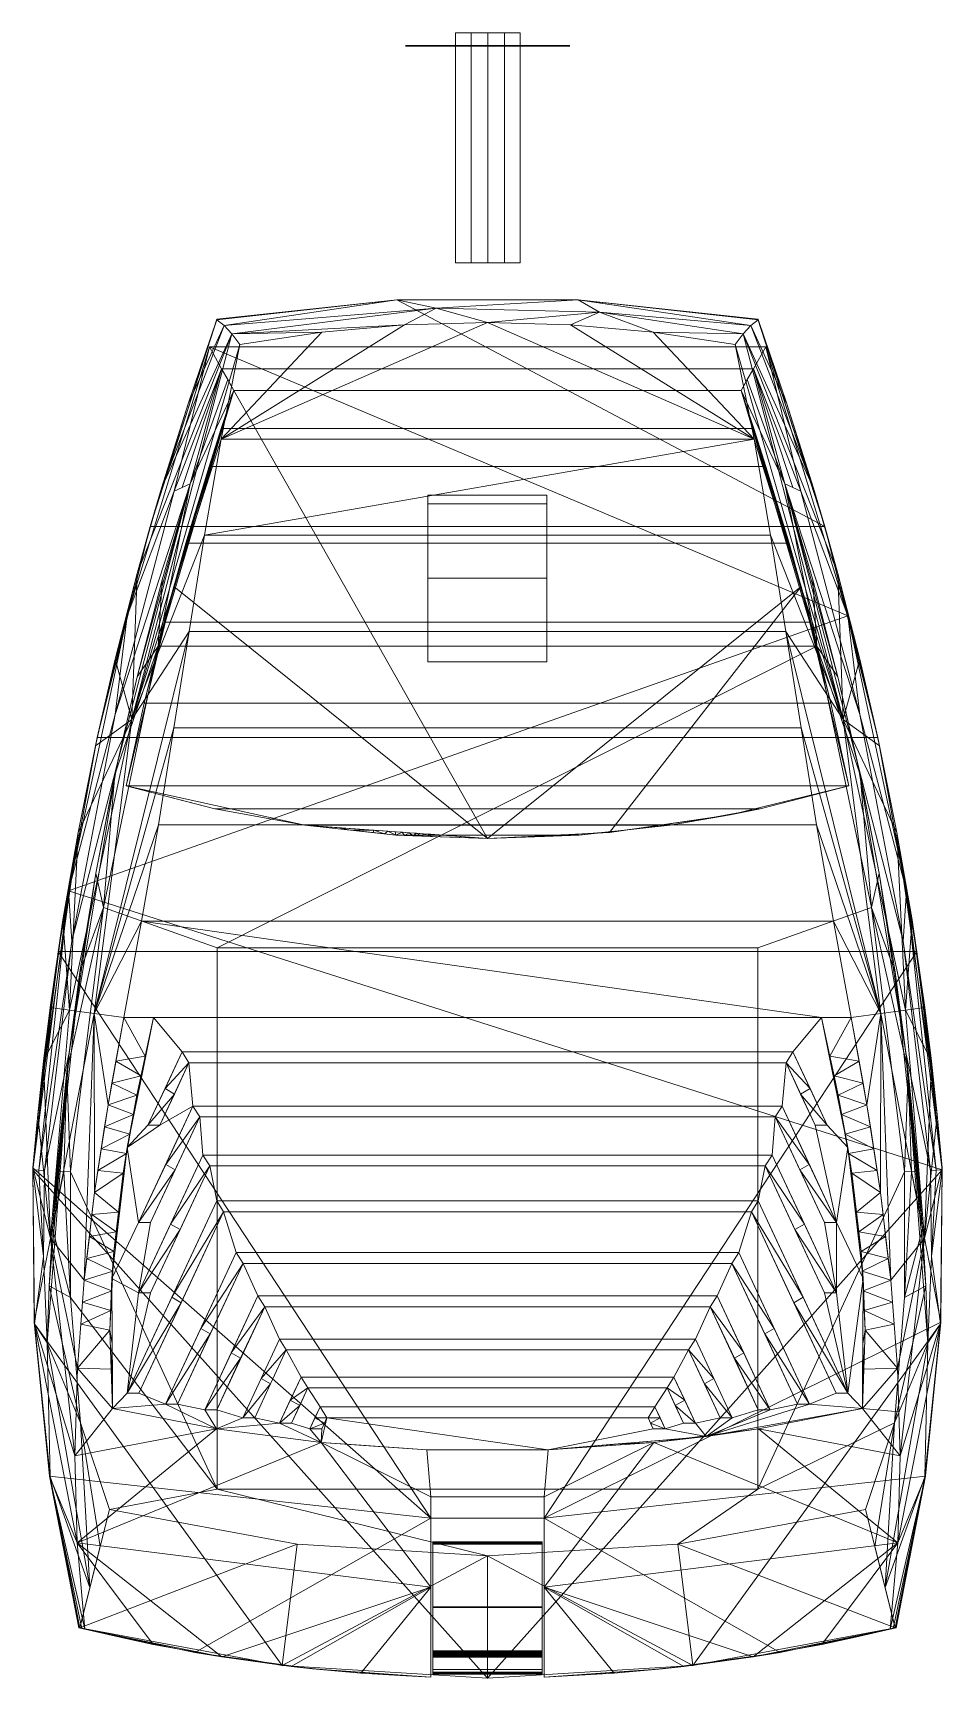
# Model space of a CAD drawing. Header units: metres. Extents: x -0.21 to 0.21, y -0.654 to 0.106.
import ezdxf

# ---------------------------------------------------------------- set-up
doc = ezdxf.new("R2010")
doc.units = ezdxf.units.M
doc.layers.add('3D_Lys_XS_Steel01', color=253, linetype='Continuous')

msp = doc.modelspace()

# ---------------------------------------------------------------- linework, layer by layer
at = {"layer": '3D_Lys_XS_Steel01', "extrusion": (0, -1, -2.22045e-16)}
msp.add_circle((0, 0, -0.1), 0.038, dxfattribs=at)

# ---------------------------------------------------------------- meshes
at = {"layer": '3D_Lys_XS_Steel01', "lineweight": 9}
mesh = msp.add_polyface(dxfattribs=at)
corners = [(0.01495, 0.106, -0.03101), (0.01495, 0.106, -0.03789), (-0.01495, 0.106, -0.03789), (-0.01495, 0.106, -0.03101), (-0.00774, 0.106, -0.03399), (0, 0.106, -0.035), (0.00774, 0.106, -0.03399)]
mesh.append_faces([[corners[k] for k in face] for face in [(6, 1, 5)]], dxfattribs={"vtx0": -1, "vtx1": -1})
mesh.append_faces([[corners[k] for k in face] for face in [(2, 4, 5, 1)]], dxfattribs={"vtx0": -1, "vtx2": -1})
mesh.append_faces([[corners[k] for k in face] for face in [(0, 1, 6), (3, 4, 2)]], dxfattribs={"vtx1": -1})
mesh = msp.add_polyface(dxfattribs=at)
corners = [(-0.01495, -0.0002, -0.03101), (-0.00774, -0.0002, -0.03399), (0, -0.0002, -0.035), (0.00774, -0.0002, -0.03399), (0.01495, -0.0002, -0.03101), (0.01495, 0.106, -0.03101), (0.00774, 0.106, -0.03399), (0, 0.106, -0.035), (-0.00774, 0.106, -0.03399), (-0.01495, 0.106, -0.03101)]
mesh.append_faces([[corners[k] for k in face] for face in [(6, 3, 4, 5)]], dxfattribs={"vtx0": -1})
mesh.append_faces([[corners[k] for k in face] for face in [(3, 6, 7, 2), (8, 1, 2, 7)]], dxfattribs={"vtx0": -1, "vtx2": -1})
mesh.append_faces([[corners[k] for k in face] for face in [(9, 0, 1, 8)]], dxfattribs={"vtx2": -1})
mesh = msp.add_polyface(dxfattribs=at)
corners = [(-0.01495, -0.0002, -0.03101), (-0.01495, 0.106, -0.03101), (-0.01495, 0.106, -0.03789), (-0.01495, -0.0002, -0.03789)]
mesh.append_faces([[corners[k] for k in face] for face in [(0, 1, 2, 3)]])
mesh = msp.add_polyface(dxfattribs=at)
corners = [(-0.01495, -0.0002, -0.03789), (-0.01495, 0.106, -0.03789), (0.01495, 0.106, -0.03789), (0.01495, -0.0002, -0.03789)]
mesh.append_faces([[corners[k] for k in face] for face in [(0, 1, 2, 3)]])
mesh = msp.add_polyface(dxfattribs=at)
corners = [(0.01495, -0.0002, -0.03789), (0.01495, 0.106, -0.03789), (0.01495, 0.106, -0.03101), (0.01495, -0.0002, -0.03101)]
mesh.append_faces([[corners[k] for k in face] for face in [(0, 1, 2, 3)]])
mesh = msp.add_polyface(dxfattribs=at)
corners = [(0.01495, -0.0002, -0.03101), (0.00774, -0.0002, -0.03399), (0, -0.0002, -0.035), (-0.00774, -0.0002, -0.03399), (-0.01495, -0.0002, -0.03101), (-0.01495, -0.0002, -0.03789), (0.01495, -0.0002, -0.03789)]
mesh.append_faces([[corners[k] for k in face] for face in [(3, 5, 2)]], dxfattribs={"vtx0": -1, "vtx1": -1})
mesh.append_faces([[corners[k] for k in face] for face in [(6, 1, 2, 5)]], dxfattribs={"vtx0": -1, "vtx2": -1})
mesh.append_faces([[corners[k] for k in face] for face in [(4, 5, 3), (0, 1, 6)]], dxfattribs={"vtx1": -1})
mesh = msp.add_polyface(dxfattribs=at)
corners = [(-0.18901, -0.63072, 0.03535), (-0.20257, -0.56065, 0.03535), (-0.20966, -0.48963, 0.03535), (-0.21022, -0.41826, 0.03535), (-0.19858, -0.3184, 0.03535), (-0.18047, -0.2195, 0.03535), (-0.15595, -0.122, 0.03535), (-0.12513, -0.0263, 0.03535), (-0.04195, -0.01734, 0.03535), (0.04171, -0.01734, 0.03535), (0.12489, -0.0263, 0.03535), (0.15571, -0.122, 0.03535), (0.18023, -0.2195, 0.03535), (0.19835, -0.3184, 0.03535), (0.20998, -0.41826, 0.03535), (0.20943, -0.48963, 0.03535), (0.20234, -0.56065, 0.03535), (0.18878, -0.63072, 0.03535), (0.13514, -0.64216, 0.03535), (0.08083, -0.64978, 0.03535), (0.02613, -0.65356, 0.03535), (0.02613, -0.58015, 0.03535), (-0.02637, -0.58015, 0.03535), (-0.02637, -0.65356, 0.03535), (-0.08107, -0.64978, 0.03535), (-0.13537, -0.64216, 0.03535)]
mesh.append_faces([[corners[k] for k in face] for face in [(11, 8, 9, 10)]], dxfattribs={"vtx0": -1})
mesh.append_faces([[corners[k] for k in face] for face in [(16, 21, 15)]], dxfattribs={"vtx0": -1, "vtx1": -1})
mesh.append_faces([[corners[k] for k in face] for face in [(13, 21, 22, 4)]], dxfattribs={"vtx0": -1, "vtx2": -1, "vtx3": -1})
mesh.append_faces([[corners[k] for k in face] for face in [(21, 13, 14, 15), (22, 1, 2, 3)]], dxfattribs={"vtx0": -1, "vtx3": -1})
mesh.append_faces([[corners[k] for k in face] for face in [(3, 4, 22)]], dxfattribs={"vtx1": -1, "vtx2": -1})
mesh.append_faces([[corners[k] for k in face] for face in [(12, 13, 4, 5), (11, 12, 5, 6)]], dxfattribs={"vtx1": -1, "vtx3": -1})
mesh.append_faces([[corners[k] for k in face] for face in [(19, 20, 21, 18)]], dxfattribs={"vtx2": -1})
mesh.append_faces([[corners[k] for k in face] for face in [(16, 17, 18, 21), (25, 0, 1, 22), (6, 7, 8, 11)]], dxfattribs={"vtx2": -1, "vtx3": -1})
mesh.append_faces([[corners[k] for k in face] for face in [(22, 23, 24, 25)]], dxfattribs={"vtx3": -1})
mesh = msp.add_polyface(dxfattribs=at)
corners = [(0.12489, -0.0263, 0.03535), (0.04171, -0.01734, 0.03535), (-0.04195, -0.01734, 0.03535), (-0.12513, -0.0263, 0.03535), (-0.12517, -0.02643, 0.03578), (-0.12522, -0.02656, 0.03621), (-0.12189, -0.02918, 0.04479), (-0.11831, -0.03296, 0.05281), (-0.11462, -0.03787, 0.06015), (-0.07668, -0.03224, 0.05912), (-0.03847, -0.02887, 0.0585), (-0.00012, -0.02774, 0.05828), (0.03823, -0.02887, 0.0585), (0.07645, -0.03224, 0.05912), (0.11438, -0.03787, 0.06015), (0.11807, -0.03296, 0.05281), (0.12165, -0.02918, 0.04479), (0.12498, -0.02656, 0.03621), (0.12494, -0.02643, 0.03578), (-0.0239, -0.02122, 0.04749), (0.0517, -0.02306, 0.04841)]
mesh.append_faces([[corners[k] for k in face] for face in [(4, 2, 3), (1, 18, 0)]], dxfattribs={"vtx0": -1})
mesh.append_faces([[corners[k] for k in face] for face in [(6, 2, 5), (7, 19, 6), (2, 19, 1), (16, 20, 15), (17, 1, 16), (12, 20, 11)]], dxfattribs={"vtx0": -1, "vtx1": -1})
mesh.append_faces([[corners[k] for k in face] for face in [(19, 20, 1), (6, 19, 2), (13, 15, 20), (19, 11, 20), (7, 10, 19), (1, 20, 16)]], dxfattribs={"vtx0": -1, "vtx1": -1, "vtx2": -1})
mesh.append_faces([[corners[k] for k in face] for face in [(2, 4, 5), (7, 9, 10), (1, 17, 18), (20, 12, 13)]], dxfattribs={"vtx0": -1, "vtx2": -1})
mesh.append_faces([[corners[k] for k in face] for face in [(14, 15, 13)]], dxfattribs={"vtx1": -1})
mesh.append_faces([[corners[k] for k in face] for face in [(10, 11, 19)]], dxfattribs={"vtx1": -1, "vtx2": -1})
mesh.append_faces([[corners[k] for k in face] for face in [(7, 8, 9)]], dxfattribs={"vtx2": -1})
mesh = msp.add_polyface(dxfattribs=at)
corners = [(-0.21022, -0.41826, 0.03535), (-0.20796, -0.39361, 0.03756), (-0.20529, -0.36894, 0.03878), (-0.20223, -0.34429, 0.0391), (-0.19632, -0.30377, 0.03889), (-0.18934, -0.26343, 0.03863), (-0.18128, -0.22329, 0.03834), (-0.17217, -0.18337, 0.038), (-0.16199, -0.14372, 0.03762), (-0.15077, -0.10434, 0.0372), (-0.13851, -0.06528, 0.03673), (-0.12522, -0.02656, 0.03621), (-0.12517, -0.02643, 0.03578), (-0.12513, -0.0263, 0.03535), (-0.15595, -0.122, 0.03535), (-0.18047, -0.2195, 0.03535), (-0.19858, -0.3184, 0.03535)]
mesh.append_faces([[corners[k] for k in face] for face in [(12, 10, 11), (4, 2, 3)]], dxfattribs={"vtx0": -1})
mesh.append_faces([[corners[k] for k in face] for face in [(10, 14, 9), (6, 16, 5), (2, 4, 1)]], dxfattribs={"vtx0": -1, "vtx1": -1})
mesh.append_faces([[corners[k] for k in face] for face in [(10, 12, 14), (5, 16, 1)]], dxfattribs={"vtx0": -1, "vtx1": -1, "vtx2": -1})
mesh.append_faces([[corners[k] for k in face] for face in [(15, 7, 8), (8, 14, 15), (6, 15, 16), (15, 6, 7)]], dxfattribs={"vtx0": -1, "vtx2": -1})
mesh.append_faces([[corners[k] for k in face] for face in [(0, 1, 16)]], dxfattribs={"vtx1": -1})
mesh.append_faces([[corners[k] for k in face] for face in [(8, 9, 14), (4, 5, 1)]], dxfattribs={"vtx1": -1, "vtx2": -1})
mesh.append_faces([[corners[k] for k in face] for face in [(12, 13, 14)]], dxfattribs={"vtx2": -1})
mesh = msp.add_polyface(dxfattribs=at)
corners = [(-0.20223, -0.34429, 0.0391), (-0.19336, -0.34548, 0.05513), (-0.18192, -0.34702, 0.0694), (-0.16823, -0.34886, 0.0815), (-0.15995, -0.30436, 0.08264), (-0.15222, -0.25976, 0.08239), (-0.14501, -0.21509, 0.08073), (-0.13805, -0.17046, 0.07767), (-0.13096, -0.12596, 0.0732), (-0.12328, -0.08172, 0.06735), (-0.11462, -0.03787, 0.06015), (-0.11831, -0.03296, 0.05281), (-0.12189, -0.02918, 0.04479), (-0.12522, -0.02656, 0.03621), (-0.13851, -0.06528, 0.03673), (-0.15077, -0.10434, 0.0372), (-0.16199, -0.14372, 0.03762), (-0.17217, -0.18337, 0.038), (-0.18128, -0.22329, 0.03834), (-0.18934, -0.26343, 0.03863), (-0.19632, -0.30377, 0.03889), (-0.16456, -0.21119, 0.06116)]
mesh.append_faces([[corners[k] for k in face] for face in [(14, 12, 13)]], dxfattribs={"vtx0": -1})
mesh.append_faces([[corners[k] for k in face] for face in [(5, 2, 4), (2, 21, 1), (18, 21, 17), (19, 21, 18), (9, 21, 8)]], dxfattribs={"vtx0": -1, "vtx1": -1})
mesh.append_faces([[corners[k] for k in face] for face in [(11, 16, 21), (19, 1, 21), (21, 2, 7)]], dxfattribs={"vtx0": -1, "vtx1": -1, "vtx2": -1})
mesh.append_faces([[corners[k] for k in face] for face in [(21, 9, 10), (21, 10, 11), (21, 7, 8), (12, 14, 15), (2, 5, 6), (2, 6, 7)]], dxfattribs={"vtx0": -1, "vtx2": -1})
mesh.append_faces([[corners[k] for k in face] for face in [(0, 1, 20)]], dxfattribs={"vtx1": -1})
mesh.append_faces([[corners[k] for k in face] for face in [(16, 17, 21), (11, 12, 15), (15, 16, 11), (19, 20, 1)]], dxfattribs={"vtx1": -1, "vtx2": -1})
mesh.append_faces([[corners[k] for k in face] for face in [(2, 3, 4)]], dxfattribs={"vtx2": -1})
mesh = msp.add_polyface(dxfattribs=at)
corners = [(-0.16823, -0.34886, 0.0815), (-0.1755, -0.38923, 0.07925), (-0.1817, -0.42971, 0.07584), (-0.18652, -0.47025, 0.07126), (-0.18965, -0.51081, 0.06548), (-0.19082, -0.55128, 0.05852), (-0.18975, -0.59154, 0.05039), (-0.18622, -0.63142, 0.04114), (-0.1547, -0.63849, 0.03937), (-0.12289, -0.64426, 0.0379), (-0.09087, -0.64869, 0.03675), (-0.05867, -0.6518, 0.03594), (-0.02637, -0.65356, 0.03547), (-0.02637, -0.61203, 0.04579), (-0.02637, -0.57021, 0.05485), (0.02613, -0.57021, 0.05485), (0.02613, -0.61203, 0.04579), (0.02613, -0.65356, 0.03547), (0.05844, -0.6518, 0.03594), (0.09063, -0.64869, 0.03675), (0.12266, -0.64426, 0.0379), (0.15446, -0.63849, 0.03937), (0.18598, -0.63142, 0.04114), (0.18952, -0.59154, 0.05039), (0.19059, -0.55128, 0.05852), (0.18942, -0.51081, 0.06548), (0.18628, -0.47025, 0.07126), (0.18146, -0.42971, 0.07584), (0.17527, -0.38923, 0.07925), (0.168, -0.34886, 0.0815), (0.15972, -0.30436, 0.08264), (0.15198, -0.25976, 0.08239), (0.14477, -0.21509, 0.08073), (0.13782, -0.17046, 0.07767), (0.13073, -0.12596, 0.0732), (0.12305, -0.08172, 0.06735), (0.11438, -0.03787, 0.06015), (0.07645, -0.03224, 0.05912), (0.03823, -0.02887, 0.0585), (-0.00012, -0.02774, 0.05828), (-0.03847, -0.02887, 0.0585), (-0.07668, -0.03224, 0.05912), (-0.11462, -0.03787, 0.06015), (-0.12328, -0.08172, 0.06735), (-0.13096, -0.12596, 0.0732), (-0.13805, -0.17046, 0.07767), (-0.14501, -0.21509, 0.08073), (-0.15222, -0.25976, 0.08239), (-0.15995, -0.30436, 0.08264), (0.02794, -0.5485, 0.05904), (-0.02818, -0.5485, 0.05904), (-0.07696, -0.5452, 0.05964), (-0.12543, -0.53885, 0.06079), (-0.17339, -0.52946, 0.06242), (-0.17463, -0.49326, 0.06813), (-0.17285, -0.45693, 0.07289), (-0.16853, -0.4207, 0.0767), (-0.1622, -0.38467, 0.07957), (-0.15441, -0.34886, 0.0815), (0.15417, -0.34886, 0.0815), (0.16197, -0.38467, 0.07957), (0.1683, -0.4207, 0.0767), (0.17261, -0.45693, 0.07289), (0.1744, -0.49326, 0.06813), (0.17316, -0.52946, 0.06242), (0.1252, -0.53885, 0.06079), (0.07673, -0.5452, 0.05964), (-0.17187, -0.36905, 0.08038), (-0.1786, -0.40947, 0.07755), (-0.18411, -0.44998, 0.07355), (-0.18809, -0.49053, 0.06837), (-0.19024, -0.53105, 0.062), (0.19, -0.53105, 0.062), (0.18785, -0.49053, 0.06837), (0.18387, -0.44998, 0.07355), (0.17836, -0.40947, 0.07755), (0.17163, -0.36905, 0.08038), (-0.17401, -0.51136, 0.06527), (-0.17374, -0.4751, 0.07051), (-0.17069, -0.43882, 0.0748), (-0.16537, -0.40269, 0.07813), (0.16513, -0.40269, 0.07813), (0.17046, -0.43882, 0.0748), (0.17351, -0.4751, 0.07051), (0.17378, -0.51136, 0.06527), (-0.17368, -0.37914, 0.07982), (-0.18015, -0.41959, 0.0767), (-0.18531, -0.46012, 0.0724), (0.16938, -0.42976, 0.07575), (0.16355, -0.39368, 0.07885), (-0.16695, -0.41169, 0.07742), (0.18508, -0.46012, 0.0724), (0.17991, -0.41959, 0.0767), (0.17345, -0.37914, 0.07982), (-0.17177, -0.44787, 0.07385), (-0.17329, -0.46601, 0.0717), (-0.16961, -0.42976, 0.07575), (-0.16379, -0.39368, 0.07885), (0.16672, -0.41169, 0.07742), (0.17154, -0.44787, 0.07385), (0.17306, -0.46601, 0.0717), (-0.1873, -0.48039, 0.06981), (-0.1829, -0.43984, 0.0747), (-0.17705, -0.39935, 0.0784), (0.15807, -0.36677, 0.08053), (-0.15831, -0.36677, 0.08053), (0.17682, -0.39935, 0.0784), (0.18267, -0.43984, 0.0747), (0.18707, -0.48039, 0.06981), (0.16002, -0.37572, 0.08005), (-0.16025, -0.37572, 0.08005), (-0.17419, -0.48418, 0.06932), (0.17395, -0.48418, 0.06932), (-0.14127, -0.36476, 0.08075), (-0.14916, -0.38169, 0.07976), (-0.15705, -0.3986, 0.07857), (-0.15153, -0.3986, 0.07857), (-0.14481, -0.38418, 0.0796), (-0.13809, -0.36976, 0.08048), (0.13785, -0.36976, 0.08048), (0.14458, -0.38418, 0.0796), (0.1513, -0.3986, 0.07857), (0.15682, -0.3986, 0.07857), (0.14893, -0.38169, 0.07976), (0.14104, -0.36476, 0.08075), (-0.13627, -0.38976, 0.07922), (-0.14883, -0.4167, 0.07707), (-0.16138, -0.4436, 0.07441), (-0.15586, -0.4436, 0.07441), (-0.14448, -0.4192, 0.07684), (-0.13309, -0.39476, 0.07886), (0.13285, -0.39476, 0.07886), (0.14425, -0.4192, 0.07684), (0.15563, -0.4436, 0.07441), (0.16114, -0.4436, 0.07441), (0.1486, -0.4167, 0.07707), (0.13604, -0.38976, 0.07922), (-0.12527, -0.4336, 0.07546), (-0.14603, -0.47811, 0.07023), (-0.1667, -0.52243, 0.0636), (-0.16118, -0.52243, 0.0636), (-0.14167, -0.4806, 0.0699), (-0.12209, -0.4386, 0.07494), (0.12186, -0.4386, 0.07494), (0.14144, -0.4806, 0.0699), (0.16095, -0.52243, 0.0636), (0.16647, -0.52243, 0.0636), (0.1458, -0.47811, 0.07023), (0.12504, -0.4336, 0.07546), (-0.11627, -0.45743, 0.07283), (-0.13264, -0.49253, 0.06823), (-0.14895, -0.52751, 0.06275), (-0.14344, -0.52751, 0.06275), (-0.12829, -0.49503, 0.06787), (-0.11309, -0.46243, 0.07223), (0.11285, -0.46243, 0.07223), (0.12805, -0.49503, 0.06787), (0.1432, -0.52751, 0.06275), (0.14872, -0.52751, 0.06275), (0.13241, -0.49253, 0.06823), (0.11604, -0.45743, 0.07283), (-0.16138, -0.4761, 0.0705), (-0.15586, -0.4761, 0.0705), (-0.14219, -0.44679, 0.07405), (-0.12849, -0.41741, 0.077), (0.12826, -0.41741, 0.077), (0.14196, -0.44679, 0.07405), (0.15563, -0.4761, 0.0705), (0.16114, -0.4761, 0.0705), (0.14632, -0.44432, 0.07433), (0.13147, -0.41246, 0.07744), (-0.1317, -0.41246, 0.07744), (-0.14656, -0.44432, 0.07433), (-0.10627, -0.47743, 0.07032), (-0.11855, -0.50376, 0.06657), (-0.13079, -0.53001, 0.06233), (-0.12528, -0.53001, 0.06233), (-0.1142, -0.50625, 0.06619), (-0.10309, -0.48243, 0.06965), (0.10285, -0.48243, 0.06965), (0.11396, -0.50625, 0.06619), (0.12504, -0.53001, 0.06233), (0.13056, -0.53001, 0.06233), (0.11832, -0.50376, 0.06657), (0.10604, -0.47743, 0.07032), (-0.09627, -0.49743, 0.06752), (-0.10475, -0.51562, 0.06472), (-0.11321, -0.53376, 0.06168), (-0.1077, -0.53376, 0.06168), (-0.1004, -0.51811, 0.06431), (-0.09309, -0.50243, 0.06677), (0.09285, -0.50243, 0.06677), (0.10017, -0.51811, 0.06431), (0.10747, -0.53376, 0.06168), (0.11298, -0.53376, 0.06168), (0.10452, -0.51562, 0.06472), (0.09604, -0.49743, 0.06752), (-0.08627, -0.51493, 0.06483), (-0.09125, -0.5256, 0.06308), (-0.09622, -0.53626, 0.06124), (-0.0907, -0.53626, 0.06124), (-0.0869, -0.5281, 0.06265), (-0.08309, -0.51993, 0.06402), (0.08285, -0.51993, 0.06402), (0.08666, -0.5281, 0.06265), (0.09047, -0.53626, 0.06124), (0.09599, -0.53626, 0.06124), (0.09102, -0.5256, 0.06308), (0.08604, -0.51493, 0.06483), (-0.07752, -0.52876, 0.06254), (-0.07987, -0.53381, 0.06167), (-0.08222, -0.53885, 0.06079), (-0.07671, -0.53885, 0.06079), (-0.07552, -0.53631, 0.06124), (-0.07434, -0.53376, 0.06168), (0.0741, -0.53376, 0.06168), (0.07529, -0.53631, 0.06124), (0.07647, -0.53885, 0.06079), (0.08199, -0.53885, 0.06079), (0.07964, -0.53381, 0.06167), (0.07729, -0.52876, 0.06254)]
mesh.append_faces([[corners[k] for k in face] for face in [(117, 115, 116), (129, 127, 128), (141, 139, 140), (153, 151, 152), (163, 161, 162), (177, 175, 176), (189, 187, 188), (201, 199, 200), (213, 211, 212)]], dxfattribs={"vtx0": -1})
mesh.append_faces([[corners[k] for k in face] for face in [(44, 35, 43), (103, 97, 1), (107, 99, 74), (91, 100, 26), (60, 93, 109), (86, 90, 68), (104, 29, 59), (62, 74, 99), (97, 103, 80), (54, 4, 77), (111, 70, 54), (6, 52, 5), (90, 86, 56), (11, 13, 10), (24, 65, 23), (100, 91, 62), (19, 16, 18), (70, 111, 101), (76, 109, 93), (16, 66, 15), (99, 107, 82), (29, 104, 76), (124, 119, 123), (115, 117, 114), (136, 131, 135), (127, 129, 126), (148, 143, 147), (144, 147, 143), (142, 138, 141), (139, 141, 138), (160, 155, 159), (156, 159, 155), (154, 150, 153), (151, 153, 150), (170, 165, 169), (161, 163, 172), (184, 179, 183), (175, 177, 174), (196, 191, 195), (187, 189, 186), (208, 203, 207), (199, 201, 198), (220, 215, 219), (216, 219, 215), (214, 210, 213), (211, 213, 210)]], dxfattribs={"vtx0": -1, "vtx1": -1})
mesh.append_faces([[corners[k] for k in face] for face in [(39, 43, 35), (6, 9, 13), (13, 51, 6), (66, 16, 23), (23, 16, 20)]], dxfattribs={"vtx0": -1, "vtx1": -1, "vtx2": -1})
mesh.append_faces([[corners[k] for k in face] for face in [(33, 45, 46, 32), (89, 106, 28), (55, 69, 87), (34, 44, 45, 33), (32, 46, 47, 31), (80, 103, 68), (56, 86, 2), (31, 47, 48, 30), (105, 0, 67), (57, 85, 1), (61, 27, 92), (60, 28, 93), (35, 38, 39), (75, 81, 98), (78, 3, 101), (67, 110, 105), (44, 34, 35), (69, 55, 94), (62, 91, 74), (76, 104, 109), (82, 107, 27), (92, 98, 61), (1, 97, 57), (94, 102, 69), (79, 2, 102), (28, 60, 89), (63, 25, 73), (54, 70, 4), (101, 111, 78), (14, 50, 51), (0, 105, 58), (25, 63, 84), (51, 13, 14), (3, 78, 95), (50, 14, 15, 49), (64, 24, 72), (23, 65, 66), (4, 53, 77), (102, 94, 79), (83, 108, 26), (81, 75, 106), (25, 84, 64), (64, 72, 25), (110, 67, 85), (26, 100, 83), (68, 90, 80), (73, 112, 63), (23, 20, 21), (85, 57, 110), (16, 19, 20), (108, 83, 112), (114, 117, 118), (113, 118, 119, 124), (120, 122, 123), (123, 119, 120), (126, 129, 130), (125, 130, 131, 136), (132, 134, 135), (135, 131, 132), (137, 142, 143, 148), (144, 146, 147), (149, 154, 155, 160), (156, 158, 159), (172, 163, 164), (171, 164, 165, 170), (166, 168, 169), (169, 165, 166), (174, 177, 178), (173, 178, 179, 184), (180, 182, 183), (183, 179, 180), (186, 189, 190), (185, 190, 191, 196), (192, 194, 195), (195, 191, 192), (198, 201, 202), (197, 202, 203, 208), (204, 206, 207), (207, 203, 204), (209, 214, 215, 220), (216, 218, 219)]], dxfattribs={"vtx0": -1, "vtx2": -1})
mesh.append_faces([[corners[k] for k in face] for face in [(59, 29, 30, 48)]], dxfattribs={"vtx0": -1, "vtx2": -1, "vtx3": -1})
mesh.append_faces([[corners[k] for k in face] for face in [(2, 79, 96, 56), (53, 4, 71, 5)]], dxfattribs={"vtx0": -1, "vtx3": -1})
mesh.append_faces([[corners[k] for k in face] for face in [(42, 43, 41), (17, 18, 16), (22, 23, 21)]], dxfattribs={"vtx1": -1})
mesh.append_faces([[corners[k] for k in face] for face in [(40, 41, 43), (39, 40, 43), (87, 3, 95), (88, 82, 27, 61), (92, 75, 98), (37, 38, 35), (89, 81, 106), (52, 53, 5), (51, 52, 6), (8, 9, 6), (9, 10, 13), (64, 65, 24), (73, 108, 112), (66, 49, 15), (95, 55, 87), (113, 114, 118), (125, 126, 130), (137, 138, 142), (149, 150, 154), (171, 172, 164), (173, 174, 178), (185, 186, 190), (197, 198, 202), (209, 210, 214)]], dxfattribs={"vtx1": -1, "vtx2": -1})
mesh.append_faces([[corners[k] for k in face] for face in [(48, 0, 58, 59)]], dxfattribs={"vtx1": -1, "vtx3": -1})
mesh.append_faces([[corners[k] for k in face] for face in [(35, 36, 37), (6, 7, 8), (11, 12, 13), (120, 121, 122), (132, 133, 134), (144, 145, 146), (156, 157, 158), (166, 167, 168), (180, 181, 182), (192, 193, 194), (204, 205, 206), (216, 217, 218)]], dxfattribs={"vtx2": -1})
mesh = msp.add_polyface(dxfattribs=at)
corners = [(0.168, -0.34886, 0.0815), (0.18168, -0.34702, 0.0694), (0.19313, -0.34548, 0.05513), (0.202, -0.34429, 0.0391), (0.19609, -0.30377, 0.03889), (0.1891, -0.26343, 0.03863), (0.18105, -0.22329, 0.03834), (0.17193, -0.18337, 0.038), (0.16176, -0.14372, 0.03762), (0.15054, -0.10434, 0.0372), (0.13828, -0.06528, 0.03673), (0.12498, -0.02656, 0.03621), (0.12165, -0.02918, 0.04479), (0.11807, -0.03296, 0.05281), (0.11438, -0.03787, 0.06015), (0.12305, -0.08172, 0.06735), (0.13073, -0.12596, 0.0732), (0.13782, -0.17046, 0.07767), (0.14477, -0.21509, 0.08073), (0.15198, -0.25976, 0.08239), (0.15972, -0.30436, 0.08264), (0.16433, -0.21119, 0.06116)]
mesh.append_faces([[corners[k] for k in face] for face in [(7, 21, 6), (13, 9, 12), (14, 21, 13), (8, 21, 7), (6, 21, 5), (20, 1, 19)]], dxfattribs={"vtx0": -1, "vtx1": -1})
mesh.append_faces([[corners[k] for k in face] for face in [(8, 13, 21), (21, 2, 5), (1, 21, 17)]], dxfattribs={"vtx0": -1, "vtx1": -1, "vtx2": -1})
mesh.append_faces([[corners[k] for k in face] for face in [(12, 9, 10), (2, 4, 5), (1, 17, 18)]], dxfattribs={"vtx0": -1, "vtx2": -1})
mesh.append_faces([[corners[k] for k in face] for face in [(0, 1, 20)]], dxfattribs={"vtx1": -1})
mesh.append_faces([[corners[k] for k in face] for face in [(14, 15, 21), (8, 9, 13), (15, 16, 21), (16, 17, 21), (18, 19, 1), (1, 2, 21)]], dxfattribs={"vtx1": -1, "vtx2": -1})
mesh.append_faces([[corners[k] for k in face] for face in [(10, 11, 12), (2, 3, 4)]], dxfattribs={"vtx2": -1})
mesh = msp.add_polyface(dxfattribs=at)
corners = [(0.202, -0.34429, 0.0391), (0.20506, -0.36894, 0.03878), (0.20772, -0.39361, 0.03756), (0.20998, -0.41826, 0.03535), (0.19835, -0.3184, 0.03535), (0.18023, -0.2195, 0.03535), (0.15571, -0.122, 0.03535), (0.12489, -0.0263, 0.03535), (0.12494, -0.02643, 0.03578), (0.12498, -0.02656, 0.03621), (0.13828, -0.06528, 0.03673), (0.15054, -0.10434, 0.0372), (0.16176, -0.14372, 0.03762), (0.17193, -0.18337, 0.038), (0.18105, -0.22329, 0.03834), (0.1891, -0.26343, 0.03863), (0.19609, -0.30377, 0.03889)]
mesh.append_faces([[corners[k] for k in face] for face in [(15, 4, 14), (13, 5, 12)]], dxfattribs={"vtx0": -1, "vtx1": -1})
mesh.append_faces([[corners[k] for k in face] for face in [(2, 4, 15), (10, 6, 8)]], dxfattribs={"vtx0": -1, "vtx1": -1, "vtx2": -1})
mesh.append_faces([[corners[k] for k in face] for face in [(14, 4, 5), (16, 1, 2), (2, 15, 16), (12, 5, 6), (6, 10, 11), (5, 13, 14)]], dxfattribs={"vtx0": -1, "vtx2": -1})
mesh.append_faces([[corners[k] for k in face] for face in [(0, 1, 16), (7, 8, 6)]], dxfattribs={"vtx1": -1})
mesh.append_faces([[corners[k] for k in face] for face in [(11, 12, 6)]], dxfattribs={"vtx1": -1, "vtx2": -1})
mesh.append_faces([[corners[k] for k in face] for face in [(2, 3, 4), (8, 9, 10)]], dxfattribs={"vtx2": -1})
mesh = msp.add_polyface(dxfattribs=at)
corners = [(-0.12867, -0.03901, 0.03535), (-0.1666, -0.16326, 0.03535), (-0.19383, -0.29028, 0.03535), (-0.21017, -0.41915, 0.03535), (-0.20954, -0.49029, 0.03535), (-0.20228, -0.56107, 0.03535), (-0.18848, -0.63086, 0.03535), (-0.09501, -0.6482, 0.03535), (-0.00012, -0.65401, 0.03535), (0.09477, -0.6482, 0.03535), (0.18825, -0.63086, 0.03535), (0.20205, -0.56107, 0.03535), (0.2093, -0.49029, 0.03535), (0.20994, -0.41915, 0.03535), (0.1936, -0.29028, 0.03535), (0.16636, -0.16326, 0.03535), (0.12844, -0.03901, 0.03535)]
mesh.append_faces([[corners[k] for k in face] for face in [(4, 7, 8, 3)]], dxfattribs={"vtx0": -1, "vtx2": -1})
mesh.append_faces([[corners[k] for k in face] for face in [(13, 2, 3, 8)]], dxfattribs={"vtx0": -1, "vtx2": -1, "vtx3": -1})
mesh.append_faces([[corners[k] for k in face] for face in [(2, 13, 14, 15)]], dxfattribs={"vtx0": -1, "vtx3": -1})
mesh.append_faces([[corners[k] for k in face] for face in [(11, 12, 9, 10)]], dxfattribs={"vtx1": -1})
mesh.append_faces([[corners[k] for k in face] for face in [(1, 2, 15, 0)]], dxfattribs={"vtx1": -1, "vtx2": -1})
mesh.append_faces([[corners[k] for k in face] for face in [(12, 13, 8, 9)]], dxfattribs={"vtx1": -1, "vtx3": -1})
mesh.append_faces([[corners[k] for k in face] for face in [(15, 16, 0), (5, 6, 7, 4)]], dxfattribs={"vtx2": -1})
mesh = msp.add_polyface(dxfattribs=at)
corners = [(-0.21017, -0.41915, 0.03535), (-0.19383, -0.29028, 0.03535), (-0.1666, -0.16326, 0.03535), (-0.12867, -0.03901, 0.03535), (-0.12303, -0.04913, 0.02035), (-0.11736, -0.05924, 0.00535), (-0.15233, -0.17735, 0.00535), (-0.17756, -0.29795, 0.00535), (-0.19288, -0.4202, 0.00535), (-0.19599, -0.42001, 0.01075), (-0.1991, -0.41983, 0.01614), (-0.1945, -0.37375, 0.01611), (-0.18849, -0.32785, 0.01607), (-0.18108, -0.28214, 0.01601), (-0.17228, -0.23669, 0.01595), (-0.16208, -0.19153, 0.01588), (-0.1505, -0.1467, 0.01579), (-0.13756, -0.10225, 0.0157), (-0.14125, -0.10397, 0.02094), (-0.14493, -0.10569, 0.02619), (-0.17224, -0.2088, 0.02619), (-0.19225, -0.31356, 0.02619), (-0.20489, -0.41947, 0.02619), (-0.20753, -0.41931, 0.03077), (-0.12019, -0.05418, 0.01285)]
mesh.append_faces([[corners[k] for k in face] for face in [(20, 2, 19), (3, 19, 2), (16, 6, 15), (7, 14, 6), (14, 7, 13)]], dxfattribs={"vtx0": -1, "vtx1": -1})
mesh.append_faces([[corners[k] for k in face] for face in [(1, 21, 23)]], dxfattribs={"vtx0": -1, "vtx1": -1, "vtx2": -1})
mesh.append_faces([[corners[k] for k in face] for face in [(17, 5, 6), (7, 12, 13), (1, 20, 21)]], dxfattribs={"vtx0": -1, "vtx2": -1})
mesh.append_faces([[corners[k] for k in face] for face in [(22, 23, 21), (0, 1, 23), (10, 11, 9)]], dxfattribs={"vtx1": -1})
mesh.append_faces([[corners[k] for k in face] for face in [(18, 19, 4), (3, 4, 19), (17, 18, 4), (1, 2, 20), (4, 24, 17), (24, 5, 17), (16, 17, 6), (14, 15, 6), (11, 12, 7), (8, 9, 11), (7, 8, 11)]], dxfattribs={"vtx1": -1, "vtx2": -1})
mesh = msp.add_polyface(dxfattribs=at)
corners = [(-0.12867, -0.03901, 0.03535), (0.12844, -0.03901, 0.03535), (0.1228, -0.04913, 0.02035), (0.11712, -0.05924, 0.00535), (-0.11736, -0.05924, 0.00535), (-0.12303, -0.04913, 0.02035)]
mesh.append_faces([[corners[k] for k in face] for face in [(0, 1, 2, 5)]], dxfattribs={"vtx2": -1})
mesh.append_faces([[corners[k] for k in face] for face in [(2, 3, 4, 5)]], dxfattribs={"vtx3": -1})
mesh = msp.add_polyface(dxfattribs=at)
corners = [(0.12844, -0.03901, 0.03535), (0.16636, -0.16326, 0.03535), (0.1936, -0.29028, 0.03535), (0.20994, -0.41915, 0.03535), (0.2073, -0.41931, 0.03077), (0.20466, -0.41947, 0.02619), (0.19202, -0.31356, 0.02619), (0.172, -0.2088, 0.02619), (0.1447, -0.10569, 0.02619), (0.14101, -0.10397, 0.02094), (0.13732, -0.10225, 0.0157), (0.15027, -0.1467, 0.01579), (0.16185, -0.19153, 0.01588), (0.17204, -0.23669, 0.01595), (0.18085, -0.28214, 0.01601), (0.18826, -0.32785, 0.01607), (0.19427, -0.37375, 0.01611), (0.19887, -0.41983, 0.01614), (0.19576, -0.42001, 0.01075), (0.19265, -0.4202, 0.00535), (0.17733, -0.29795, 0.00535), (0.15209, -0.17735, 0.00535), (0.11712, -0.05924, 0.00535), (0.1228, -0.04913, 0.02035), (0.11996, -0.05418, 0.01285)]
mesh.append_faces([[corners[k] for k in face] for face in [(11, 21, 10), (22, 10, 21), (24, 10, 22), (10, 23, 9), (9, 23, 8), (2, 7, 1), (15, 20, 14), (16, 20, 15), (20, 16, 19)]], dxfattribs={"vtx0": -1, "vtx1": -1})
mesh.append_faces([[corners[k] for k in face] for face in [(6, 2, 4)]], dxfattribs={"vtx0": -1, "vtx1": -1, "vtx2": -1})
mesh.append_faces([[corners[k] for k in face] for face in [(1, 7, 8)]], dxfattribs={"vtx0": -1, "vtx2": -1})
mesh.append_faces([[corners[k] for k in face] for face in [(17, 18, 16), (5, 6, 4)]], dxfattribs={"vtx1": -1})
mesh.append_faces([[corners[k] for k in face] for face in [(24, 23, 10), (12, 13, 21), (20, 21, 13), (11, 12, 21), (23, 0, 8), (0, 1, 8), (13, 14, 20), (18, 19, 16), (6, 7, 2)]], dxfattribs={"vtx1": -1, "vtx2": -1})
mesh.append_faces([[corners[k] for k in face] for face in [(2, 3, 4)]], dxfattribs={"vtx2": -1})
mesh = msp.add_polyface(dxfattribs=at)
corners = [(0.19265, -0.4202, 0.00535), (0.19255, -0.47821, 0.00535), (0.18794, -0.53602, 0.00535), (0.17887, -0.59328, 0.00535), (0.17458, -0.57611, 0.00535), (0.08789, -0.5922, 0.00535), (-0.00012, -0.59758, 0.00535), (-0.08812, -0.5922, 0.00535), (-0.17482, -0.57611, 0.00535), (-0.1791, -0.59328, 0.00535), (-0.18817, -0.53602, 0.00535), (-0.19278, -0.47821, 0.00535), (-0.19288, -0.4202, 0.00535), (-0.17756, -0.29795, 0.00535), (-0.15233, -0.17735, 0.00535), (-0.11736, -0.05924, 0.00535), (0.11712, -0.05924, 0.00535), (0.15209, -0.17735, 0.00535), (0.17733, -0.29795, 0.00535), (0.12488, -0.56671, 0.00535), (0.12488, -0.31671, 0.00535), (-0.12512, -0.31671, 0.00535), (-0.12512, -0.56671, 0.00535)]
mesh.append_faces([[corners[k] for k in face] for face in [(10, 8, 9), (17, 14, 15, 16), (4, 2, 3)]], dxfattribs={"vtx0": -1})
mesh.append_faces([[corners[k] for k in face] for face in [(14, 17, 21, 13)]], dxfattribs={"vtx0": -1, "vtx1": -1, "vtx2": -1})
mesh.append_faces([[corners[k] for k in face] for face in [(22, 11, 12), (0, 19, 20, 18), (19, 5, 6, 22)]], dxfattribs={"vtx0": -1, "vtx2": -1})
mesh.append_faces([[corners[k] for k in face] for face in [(19, 0, 1, 2)]], dxfattribs={"vtx0": -1, "vtx3": -1})
mesh.append_faces([[corners[k] for k in face] for face in [(7, 8, 22, 6)]], dxfattribs={"vtx1": -1, "vtx2": -1})
mesh.append_faces([[corners[k] for k in face] for face in [(10, 11, 22, 8), (4, 5, 19, 2)]], dxfattribs={"vtx1": -1, "vtx2": -1, "vtx3": -1})
mesh.append_faces([[corners[k] for k in face] for face in [(12, 13, 21, 22), (20, 21, 17, 18)]], dxfattribs={"vtx1": -1, "vtx3": -1})
mesh = msp.add_polyface(dxfattribs=at)
corners = [(-0.11736, -0.05924, 0.00535), (-0.14508, -0.14973, 0.00535), (-0.16709, -0.24179, 0.00535), (-0.08448, -0.26001, 0.00535), (-0.00012, -0.26612, 0.00535), (0.05625, -0.2634, 0.00535), (0.11202, -0.25527, 0.00535), (0.16685, -0.24179, 0.00535), (0.14485, -0.14973, 0.00535), (0.11712, -0.05924, 0.00535)]
mesh.append_faces([[corners[k] for k in face] for face in [(4, 0, 1)]], dxfattribs={"vtx0": -1, "vtx2": -1})
mesh.append_faces([[corners[k] for k in face] for face in [(4, 8, 9, 0)]], dxfattribs={"vtx0": -1, "vtx3": -1})
mesh.append_faces([[corners[k] for k in face] for face in [(4, 5, 8)]], dxfattribs={"vtx1": -1, "vtx2": -1})
mesh.append_faces([[corners[k] for k in face] for face in [(6, 7, 8, 5)]], dxfattribs={"vtx2": -1})
mesh.append_faces([[corners[k] for k in face] for face in [(1, 2, 3, 4)]], dxfattribs={"vtx3": -1})
mesh = msp.add_polyface(dxfattribs=at)
corners = [(-0.16709, -0.24179, 0.00535), (-0.14508, -0.14973, 0.00535), (-0.11736, -0.05924, 0.00535), (-0.12319, -0.07671, -0.01211), (-0.12882, -0.09424, -0.02965), (-0.13947, -0.12969, -0.0167), (-0.14948, -0.16624, -0.00664), (-0.15872, -0.20369, 0.00044), (-0.16709, -0.24179, 0.00445)]
mesh.append_faces([[corners[k] for k in face] for face in [(0, 7, 8)]], dxfattribs={"vtx0": -1})
mesh.append_faces([[corners[k] for k in face] for face in [(6, 1, 3)]], dxfattribs={"vtx0": -1, "vtx1": -1, "vtx2": -1})
mesh.append_faces([[corners[k] for k in face] for face in [(3, 5, 6), (7, 0, 1)]], dxfattribs={"vtx0": -1, "vtx2": -1})
mesh.append_faces([[corners[k] for k in face] for face in [(4, 5, 3)]], dxfattribs={"vtx1": -1})
mesh.append_faces([[corners[k] for k in face] for face in [(6, 7, 1)]], dxfattribs={"vtx1": -1, "vtx2": -1})
mesh.append_faces([[corners[k] for k in face] for face in [(1, 2, 3)]], dxfattribs={"vtx2": -1})
mesh = msp.add_polyface(dxfattribs=at)
corners = [(-0.11736, -0.05924, 0.00535), (0.11712, -0.05924, 0.00535), (0.12296, -0.07671, -0.01211), (0.12858, -0.09424, -0.02965), (-0.12882, -0.09424, -0.02965), (-0.12319, -0.07671, -0.01211)]
mesh.append_faces([[corners[k] for k in face] for face in [(3, 4, 5, 2)]], dxfattribs={"vtx2": -1})
mesh.append_faces([[corners[k] for k in face] for face in [(5, 0, 1, 2)]], dxfattribs={"vtx3": -1})
mesh = msp.add_polyface(dxfattribs=at)
corners = [(0.11712, -0.05924, 0.00535), (0.14485, -0.14973, 0.00535), (0.16685, -0.24179, 0.00535), (0.16685, -0.24179, 0.00445), (0.15848, -0.20369, 0.00044), (0.14925, -0.16624, -0.00664), (0.13924, -0.12969, -0.0167), (0.12858, -0.09424, -0.02965), (0.12296, -0.07671, -0.01211)]
mesh.append_faces([[corners[k] for k in face] for face in [(1, 8, 0)]], dxfattribs={"vtx0": -1})
mesh.append_faces([[corners[k] for k in face] for face in [(1, 5, 8)]], dxfattribs={"vtx0": -1, "vtx1": -1, "vtx2": -1})
mesh.append_faces([[corners[k] for k in face] for face in [(4, 1, 2), (8, 5, 6)]], dxfattribs={"vtx0": -1, "vtx2": -1})
mesh.append_faces([[corners[k] for k in face] for face in [(4, 5, 1)]], dxfattribs={"vtx1": -1, "vtx2": -1})
mesh.append_faces([[corners[k] for k in face] for face in [(2, 3, 4), (6, 7, 8)]], dxfattribs={"vtx2": -1})
mesh = msp.add_polyface(dxfattribs=at)
corners = [(-0.16709, -0.24179, 0.00445), (-0.15872, -0.20369, 0.00044), (-0.14948, -0.16624, -0.00664), (-0.13947, -0.12969, -0.0167), (-0.12882, -0.09424, -0.02965), (0.12858, -0.09424, -0.02965), (0.13924, -0.12969, -0.0167), (0.14925, -0.16624, -0.00664), (0.15848, -0.20369, 0.00044), (0.16685, -0.24179, 0.00445), (0.12589, -0.25239, 0.005), (0.08425, -0.26001, 0.00525), (0.04218, -0.26459, 0.00533), (-0.00012, -0.26612, 0.00535), (-0.04241, -0.26459, 0.00533), (-0.08449, -0.26001, 0.00525), (-0.12612, -0.25239, 0.005)]
mesh.append_faces([[corners[k] for k in face] for face in [(14, 12, 13)]], dxfattribs={"vtx0": -1})
mesh.append_faces([[corners[k] for k in face] for face in [(5, 6, 3, 4)]], dxfattribs={"vtx1": -1})
mesh.append_faces([[corners[k] for k in face] for face in [(11, 12, 14, 15), (10, 11, 15, 16), (9, 10, 16, 0), (7, 8, 1, 2), (6, 7, 2, 3), (0, 1, 8, 9)]], dxfattribs={"vtx1": -1, "vtx3": -1})
mesh = msp.add_polyface(dxfattribs=at)
corners = [(-0.14493, -0.10569, 0.02619), (-0.13756, -0.10225, 0.02619), (-0.17137, -0.23241, 0.02619), (-0.19347, -0.36506, 0.02619), (-0.20369, -0.49914, 0.02619), (-0.20534, -0.45932, 0.02619), (-0.20489, -0.41947, 0.02619), (-0.19225, -0.31356, 0.02619), (-0.17224, -0.2088, 0.02619)]
mesh.append_faces([[corners[k] for k in face] for face in [(8, 1, 2, 7), (3, 6, 7, 2)]], dxfattribs={"vtx0": -1, "vtx2": -1})
mesh.append_faces([[corners[k] for k in face] for face in [(0, 1, 8)]], dxfattribs={"vtx1": -1})
mesh.append_faces([[corners[k] for k in face] for face in [(3, 4, 5, 6)]], dxfattribs={"vtx3": -1})
mesh = msp.add_polyface(dxfattribs=at)
corners = [(-0.20369, -0.49914, 0.02619), (-0.19347, -0.36506, 0.02619), (-0.17137, -0.23241, 0.02619), (-0.13756, -0.10225, 0.02619), (-0.13756, -0.10225, 0.0157), (-0.1505, -0.1467, 0.01579), (-0.16208, -0.19153, 0.01588), (-0.17228, -0.23669, 0.01595), (-0.18108, -0.28214, 0.01601), (-0.18849, -0.32785, 0.01607), (-0.1945, -0.37375, 0.01611), (-0.1991, -0.41983, 0.01614), (-0.2011, -0.44633, 0.0187), (-0.20263, -0.47277, 0.02205)]
mesh.append_faces([[corners[k] for k in face] for face in [(13, 1, 12), (2, 8, 1), (6, 3, 5)]], dxfattribs={"vtx0": -1, "vtx1": -1})
mesh.append_faces([[corners[k] for k in face] for face in [(12, 1, 9)]], dxfattribs={"vtx0": -1, "vtx1": -1, "vtx2": -1})
mesh.append_faces([[corners[k] for k in face] for face in [(1, 8, 9), (6, 2, 3)]], dxfattribs={"vtx0": -1, "vtx2": -1})
mesh.append_faces([[corners[k] for k in face] for face in [(0, 1, 13), (11, 12, 10), (4, 5, 3)]], dxfattribs={"vtx1": -1})
mesh.append_faces([[corners[k] for k in face] for face in [(9, 10, 12), (7, 8, 2), (6, 7, 2)]], dxfattribs={"vtx1": -1, "vtx2": -1})
mesh = msp.add_polyface(dxfattribs=at)
corners = [(-0.13756, -0.10225, 0.02619), (-0.14493, -0.10569, 0.02619), (-0.14125, -0.10397, 0.02094), (-0.13756, -0.10225, 0.0157)]
mesh.append_faces([[corners[k] for k in face] for face in [(2, 0, 1), (0, 2, 3)]], dxfattribs={"vtx0": -1})
mesh = msp.add_polyface(dxfattribs=at)
corners = [(0.20346, -0.49914, 0.02619), (0.19324, -0.36506, 0.02619), (0.17114, -0.23241, 0.02619), (0.13732, -0.10225, 0.02619), (0.1447, -0.10569, 0.02619), (0.172, -0.2088, 0.02619), (0.19202, -0.31356, 0.02619), (0.20466, -0.41947, 0.02619), (0.2051, -0.45932, 0.02619)]
mesh.append_faces([[corners[k] for k in face] for face in [(5, 6, 2, 3), (1, 2, 6, 7)]], dxfattribs={"vtx1": -1, "vtx3": -1})
mesh.append_faces([[corners[k] for k in face] for face in [(3, 4, 5), (8, 0, 1, 7)]], dxfattribs={"vtx2": -1})
mesh = msp.add_polyface(dxfattribs=at)
corners = [(0.13732, -0.10225, 0.02619), (0.17114, -0.23241, 0.02619), (0.19324, -0.36506, 0.02619), (0.20346, -0.49914, 0.02619), (0.20239, -0.47277, 0.02205), (0.20087, -0.44633, 0.0187), (0.19887, -0.41983, 0.01614), (0.19427, -0.37375, 0.01611), (0.18826, -0.32785, 0.01607), (0.18085, -0.28214, 0.01601), (0.17204, -0.23669, 0.01595), (0.16185, -0.19153, 0.01588), (0.15027, -0.1467, 0.01579), (0.13732, -0.10225, 0.0157)]
mesh.append_faces([[corners[k] for k in face] for face in [(10, 1, 9), (12, 0, 11)]], dxfattribs={"vtx0": -1, "vtx1": -1})
mesh.append_faces([[corners[k] for k in face] for face in [(8, 2, 5)]], dxfattribs={"vtx0": -1, "vtx1": -1, "vtx2": -1})
mesh.append_faces([[corners[k] for k in face] for face in [(11, 0, 1), (9, 1, 2), (2, 4, 5), (2, 8, 9)]], dxfattribs={"vtx0": -1, "vtx2": -1})
mesh.append_faces([[corners[k] for k in face] for face in [(10, 11, 1), (7, 8, 5)]], dxfattribs={"vtx1": -1, "vtx2": -1})
mesh.append_faces([[corners[k] for k in face] for face in [(12, 13, 0), (2, 3, 4), (5, 6, 7)]], dxfattribs={"vtx2": -1})
mesh = msp.add_polyface(dxfattribs=at)
corners = [(0.1447, -0.10569, 0.02619), (0.13732, -0.10225, 0.02619), (0.13732, -0.10225, 0.0157), (0.14101, -0.10397, 0.02094)]
mesh.append_faces([[corners[k] for k in face] for face in [(3, 0, 1), (1, 2, 3)]], dxfattribs={"vtx2": -1})
mesh = msp.add_polyface(dxfattribs=at)
corners = [(-0.02762, -0.11154, 0.08169), (-0.02762, -0.10748, 0.07054), (-0.02762, -0.14593, 0.0752), (-0.02762, -0.18455, 0.07805)]
mesh.append_faces([[corners[k] for k in face] for face in [(2, 3, 0), (0, 1, 2)]], dxfattribs={"vtx2": -1})
mesh = msp.add_polyface(dxfattribs=at)
corners = [(-0.02762, -0.11154, 0.08169), (0.02738, -0.11154, 0.08169), (0.02738, -0.10748, 0.07054), (-0.02762, -0.10748, 0.07054)]
mesh.append_faces([[corners[k] for k in face] for face in [(0, 1, 2, 3)]])
mesh = msp.add_polyface(dxfattribs=at)
corners = [(-0.02762, -0.18455, 0.07805), (-0.02762, -0.14593, 0.0752), (-0.02762, -0.10748, 0.07054), (0.02738, -0.10748, 0.07054), (0.02738, -0.14593, 0.0752), (0.02738, -0.18455, 0.07805)]
mesh.append_faces([[corners[k] for k in face] for face in [(1, 2, 3, 4), (4, 5, 0, 1)]], dxfattribs={"vtx3": -1})
mesh = msp.add_polyface(dxfattribs=at)
corners = [(-0.02762, -0.18455, 0.07805), (0.02738, -0.18455, 0.07805), (0.02738, -0.11154, 0.08169), (-0.02762, -0.11154, 0.08169)]
mesh.append_faces([[corners[k] for k in face] for face in [(0, 1, 2, 3)]])
mesh = msp.add_polyface(dxfattribs=at)
corners = [(0.02738, -0.11154, 0.08169), (0.02738, -0.18455, 0.07805), (0.02738, -0.14593, 0.0752), (0.02738, -0.10748, 0.07054)]
mesh.append_faces([[corners[k] for k in face] for face in [(3, 0, 2), (1, 2, 0)]], dxfattribs={"vtx1": -1})
mesh = msp.add_polyface(dxfattribs=at)
corners = [(-0.00012, -0.26612, 0.00535), (-0.08448, -0.26001, 0.00535), (-0.16709, -0.24179, 0.00535), (-0.16709, -0.24179, 0.00445), (-0.12612, -0.25239, 0.005), (-0.08449, -0.26001, 0.00525), (-0.04241, -0.26459, 0.00533), (-0.00012, -0.26612, 0.00535), (0.04218, -0.26459, 0.00533), (0.08425, -0.26001, 0.00525), (0.12589, -0.25239, 0.005), (0.16685, -0.24179, 0.00445), (0.16685, -0.24179, 0.00535), (0.11202, -0.25527, 0.00535), (0.05625, -0.2634, 0.00535), (-0.05272, -0.26231, 0.00535), (-0.16709, -0.24179, 0.00478), (0.06322, -0.2623, 0.00529), (0.16685, -0.24179, 0.00478), (0.08414, -0.25934, 0.00535), (0.02623, -0.26485, 0.00535), (-0.02642, -0.26422, 0.00535), (-0.16709, -0.24179, 0.00507), (0.0527, -0.26344, 0.00531), (0.16685, -0.24179, 0.00507), (0.07019, -0.26137, 0.00535), (0.04124, -0.26412, 0.00535), (-0.03957, -0.26326, 0.00535), (0.04874, -0.26376, 0.00535), (-0.04614, -0.26279, 0.00535), (-0.04285, -0.26302, 0.00535), (0.04744, -0.26402, 0.00532), (0.14433, -0.24762, 0.00475), (0.02618, -0.26517, 0.00534), (-0.14456, -0.24762, 0.00475), (-0.06345, -0.2623, 0.00529), (-0.02642, -0.26517, 0.00534), (0.03418, -0.26488, 0.00534), (-0.05293, -0.26344, 0.00531), (-0.03441, -0.26488, 0.00534), (-0.04767, -0.26402, 0.00532), (-0.03841, -0.26474, 0.00534), (0.03374, -0.26449, 0.00535), (-0.0686, -0.26116, 0.00535), (-0.03299, -0.26374, 0.00535), (-0.03628, -0.2635, 0.00535), (-0.03042, -0.26502, 0.00534), (-0.0297, -0.26398, 0.00535)]
mesh.append_faces([[corners[k] for k in face] for face in [(2, 5, 1), (9, 25, 17), (23, 28, 31), (28, 23, 14), (15, 40, 29), (47, 36, 21), (36, 47, 46)]], dxfattribs={"vtx0": -1, "vtx1": -1})
mesh.append_faces([[corners[k] for k in face] for face in [(24, 13, 10)]], dxfattribs={"vtx0": -1, "vtx1": -1, "vtx2": -1})
mesh.append_faces([[corners[k] for k in face] for face in [(15, 38, 40), (9, 13, 19), (29, 40, 6), (8, 28, 26), (14, 23, 17), (26, 37, 8), (10, 18, 24), (17, 25, 14), (6, 30, 29), (46, 47, 44), (6, 27, 30), (28, 8, 31), (18, 10, 32), (5, 43, 1), (33, 42, 20), (15, 35, 38), (27, 6, 41), (37, 26, 42), (35, 15, 43), (39, 44, 45), (44, 39, 46)]], dxfattribs={"vtx0": -1, "vtx2": -1})
mesh.append_faces([[corners[k] for k in face] for face in [(22, 16, 4, 2), (4, 5, 2), (34, 4, 16), (5, 35, 43), (33, 37, 42), (9, 10, 13), (19, 25, 9), (45, 27, 41), (41, 39, 45)]], dxfattribs={"vtx1": -1, "vtx2": -1})
mesh.append_faces([[corners[k] for k in face] for face in [(32, 11, 18), (24, 12, 13), (36, 7, 21), (20, 7, 33), (16, 3, 34)]], dxfattribs={"vtx2": -1})
at = {"layer": '3D_Lys_XS_Steel01', "lineweight": 9, "transparency": 33554496}
mesh = msp.add_polyface(dxfattribs=at)
corners = [(0.12488, -0.31671, 0.00735), (-0.12512, -0.31671, 0.00735), (-0.12512, -0.56671, 0.00735), (0.12488, -0.56671, 0.00735)]
mesh.append_faces([[corners[k] for k in face] for face in [(0, 1, 2, 3)]])
mesh = msp.add_polyface(dxfattribs=at)
corners = [(-0.12512, -0.56671, 0.00535), (-0.12512, -0.31671, 0.00535), (0.12488, -0.31671, 0.00535), (0.12488, -0.56671, 0.00535)]
mesh.append_faces([[corners[k] for k in face] for face in [(0, 1, 2, 3)]])
mesh = msp.add_polyface(dxfattribs=at)
corners = [(0.12488, -0.31671, 0.00735), (0.12488, -0.31671, 0.00535), (-0.12512, -0.31671, 0.00535), (-0.12512, -0.31671, 0.00735)]
mesh.append_faces([[corners[k] for k in face] for face in [(0, 1, 2, 3)]])
mesh = msp.add_polyface(dxfattribs=at)
corners = [(-0.12512, -0.31671, 0.00735), (-0.12512, -0.31671, 0.00535), (-0.12512, -0.56671, 0.00535), (-0.12512, -0.56671, 0.00735)]
mesh.append_faces([[corners[k] for k in face] for face in [(0, 1, 2, 3)]])
at = {"layer": '3D_Lys_XS_Steel01', "lineweight": 9}
mesh = msp.add_polyface(dxfattribs=at)
corners = [(-0.12512, -0.56671, 0.01534), (-0.12512, -0.31671, 0.01534), (0.12488, -0.31671, 0.01534), (0.12488, -0.56671, 0.01534)]
mesh.append_faces([[corners[k] for k in face] for face in [(0, 1, 2, 3)]])
mesh = msp.add_polyface(dxfattribs=at)
corners = [(-0.12512, -0.31671, 0.01534), (-0.12512, -0.31671, 0.00535), (0.12488, -0.31671, 0.00535), (0.12488, -0.31671, 0.01534)]
mesh.append_faces([[corners[k] for k in face] for face in [(0, 1, 2, 3)]])
mesh = msp.add_polyface(dxfattribs=at)
corners = [(-0.12512, -0.56671, 0.01534), (-0.12512, -0.56671, 0.00535), (-0.12512, -0.31671, 0.00535), (-0.12512, -0.31671, 0.01534)]
mesh.append_faces([[corners[k] for k in face] for face in [(0, 1, 2, 3)]])
at = {"layer": '3D_Lys_XS_Steel01', "lineweight": 9, "transparency": 33554496}
mesh = msp.add_polyface(dxfattribs=at)
corners = [(0.12488, -0.56671, 0.00735), (0.12488, -0.56671, 0.00535), (0.12488, -0.31671, 0.00535), (0.12488, -0.31671, 0.00735)]
mesh.append_faces([[corners[k] for k in face] for face in [(0, 1, 2, 3)]])
at = {"layer": '3D_Lys_XS_Steel01', "lineweight": 9}
mesh = msp.add_polyface(dxfattribs=at)
corners = [(0.12488, -0.31671, 0.01534), (0.12488, -0.31671, 0.00535), (0.12488, -0.56671, 0.00535), (0.12488, -0.56671, 0.01534)]
mesh.append_faces([[corners[k] for k in face] for face in [(0, 1, 2, 3)]])
mesh = msp.add_polyface(dxfattribs=at)
corners = [(-0.16823, -0.34886, 0.0815), (-0.18192, -0.34702, 0.0694), (-0.19336, -0.34548, 0.05513), (-0.20223, -0.34429, 0.0391), (-0.20529, -0.36894, 0.03878), (-0.20796, -0.39361, 0.03756), (-0.21022, -0.41826, 0.03535), (-0.20966, -0.48963, 0.03535), (-0.20257, -0.56065, 0.03535), (-0.18901, -0.63072, 0.03535), (-0.18766, -0.63106, 0.03827), (-0.18622, -0.63142, 0.04114), (-0.18975, -0.59154, 0.05039), (-0.19082, -0.55128, 0.05852), (-0.18965, -0.51081, 0.06548), (-0.18652, -0.47025, 0.07126), (-0.1817, -0.42971, 0.07584), (-0.1755, -0.38923, 0.07925), (-0.20202, -0.45081, 0.05237)]
mesh.append_faces([[corners[k] for k in face] for face in [(4, 2, 3)]], dxfattribs={"vtx0": -1})
mesh.append_faces([[corners[k] for k in face] for face in [(5, 18, 4), (16, 1, 15), (8, 12, 7)]], dxfattribs={"vtx0": -1, "vtx1": -1})
mesh.append_faces([[corners[k] for k in face] for face in [(18, 15, 1), (18, 2, 4), (7, 13, 18)]], dxfattribs={"vtx0": -1, "vtx1": -1, "vtx2": -1})
mesh.append_faces([[corners[k] for k in face] for face in [(1, 16, 17), (18, 5, 6), (18, 13, 14), (8, 10, 11), (8, 11, 12)]], dxfattribs={"vtx0": -1, "vtx2": -1})
mesh.append_faces([[corners[k] for k in face] for face in [(6, 7, 18), (12, 13, 7), (1, 2, 18), (14, 15, 18)]], dxfattribs={"vtx1": -1, "vtx2": -1})
mesh.append_faces([[corners[k] for k in face] for face in [(17, 0, 1), (8, 9, 10)]], dxfattribs={"vtx2": -1})
mesh = msp.add_polyface(dxfattribs=at)
corners = [(-0.17339, -0.52946, 0.05904), (-0.17377, -0.46936, 0.05904), (-0.16666, -0.40893, 0.05904), (-0.15441, -0.34886, 0.05904), (-0.15441, -0.34886, 0.0815), (-0.1622, -0.38467, 0.07957), (-0.16853, -0.4207, 0.0767), (-0.17285, -0.45693, 0.07289), (-0.17463, -0.49326, 0.06813), (-0.17339, -0.52946, 0.06242), (-0.17358, -0.49941, 0.05904), (-0.17021, -0.43914, 0.05904), (-0.17401, -0.51136, 0.06527), (-0.17348, -0.51444, 0.05904), (-0.17374, -0.4751, 0.07051), (-0.16053, -0.3789, 0.05904)]
mesh.append_faces([[corners[k] for k in face] for face in [(4, 15, 3), (13, 9, 0)]], dxfattribs={"vtx0": -1})
mesh.append_faces([[corners[k] for k in face] for face in [(9, 13, 12), (2, 6, 11), (8, 1, 14)]], dxfattribs={"vtx0": -1, "vtx1": -1})
mesh.append_faces([[corners[k] for k in face] for face in [(7, 1, 11), (12, 13, 10), (1, 7, 14), (5, 2, 15), (10, 8, 12), (2, 5, 6)]], dxfattribs={"vtx0": -1, "vtx2": -1})
mesh.append_faces([[corners[k] for k in face] for face in [(10, 1, 8), (4, 5, 15), (6, 7, 11)]], dxfattribs={"vtx1": -1, "vtx2": -1})
mesh = msp.add_polyface(dxfattribs=at)
corners = [(0.15417, -0.34886, 0.05904), (-0.15441, -0.34886, 0.05904), (-0.16666, -0.40893, 0.05904), (-0.17377, -0.46936, 0.05904), (-0.17339, -0.52946, 0.05904), (-0.12539, -0.53885, 0.05904), (-0.07694, -0.5452, 0.05904), (-0.02818, -0.5485, 0.05904), (0.02794, -0.5485, 0.05904), (0.10098, -0.54241, 0.05904), (0.17316, -0.52946, 0.05904), (0.17354, -0.46936, 0.05904), (0.16643, -0.40893, 0.05904), (-0.14127, -0.36476, 0.05904), (0.14104, -0.36476, 0.05904), (0.15682, -0.3986, 0.05904), (0.1513, -0.3986, 0.05904), (0.13785, -0.36976, 0.05904), (-0.13809, -0.36976, 0.05904), (-0.15153, -0.3986, 0.05904), (-0.15705, -0.3986, 0.05904), (-0.13627, -0.38976, 0.05904), (0.13604, -0.38976, 0.05904), (0.16114, -0.4436, 0.05904), (0.15563, -0.4436, 0.05904), (0.13285, -0.39476, 0.05904), (-0.13309, -0.39476, 0.05904), (-0.15586, -0.4436, 0.05904), (-0.16138, -0.4436, 0.05904), (-0.12527, -0.4336, 0.05904), (0.12504, -0.4336, 0.05904), (0.16647, -0.52243, 0.05904), (0.16095, -0.52243, 0.05904), (0.12186, -0.4386, 0.05904), (-0.12209, -0.4386, 0.05904), (-0.16118, -0.52243, 0.05904), (-0.1667, -0.52243, 0.05904), (-0.11627, -0.45743, 0.05904), (0.11604, -0.45743, 0.05904), (0.14872, -0.52751, 0.05904), (0.1432, -0.52751, 0.05904), (0.11285, -0.46243, 0.05904), (-0.11309, -0.46243, 0.05904), (-0.14344, -0.52751, 0.05904), (-0.14895, -0.52751, 0.05904), (-0.16138, -0.4761, 0.05904), (-0.1317, -0.41246, 0.05904), (0.13147, -0.41246, 0.05904), (0.16114, -0.4761, 0.05904), (0.15563, -0.4761, 0.05904), (0.12826, -0.41741, 0.05904), (-0.12849, -0.41741, 0.05904), (-0.15586, -0.4761, 0.05904), (-0.10627, -0.47743, 0.05904), (0.10604, -0.47743, 0.05904), (0.13056, -0.53001, 0.05904), (0.12504, -0.53001, 0.05904), (0.10285, -0.48243, 0.05904), (-0.10309, -0.48243, 0.05904), (-0.12528, -0.53001, 0.05904), (-0.13079, -0.53001, 0.05904), (-0.09627, -0.49743, 0.05904), (0.09604, -0.49743, 0.05904), (0.11298, -0.53376, 0.05904), (0.10747, -0.53376, 0.05904), (0.09285, -0.50243, 0.05904), (-0.09309, -0.50243, 0.05904), (-0.1077, -0.53376, 0.05904), (-0.11321, -0.53376, 0.05904), (-0.08627, -0.51493, 0.05904), (0.08604, -0.51493, 0.05904), (0.09599, -0.53626, 0.05904), (0.09047, -0.53626, 0.05904), (0.08285, -0.51993, 0.05904), (-0.08309, -0.51993, 0.05904), (-0.0907, -0.53626, 0.05904), (-0.09622, -0.53626, 0.05904), (-0.07752, -0.52876, 0.05904), (0.07729, -0.52876, 0.05904), (0.08199, -0.53885, 0.05904), (0.07647, -0.53885, 0.05904), (0.0741, -0.53376, 0.05904), (-0.07434, -0.53376, 0.05904), (-0.07671, -0.53885, 0.05904), (-0.08222, -0.53885, 0.05904)]
mesh.append_faces([[corners[k] for k in face] for face in [(10, 39, 9), (3, 28, 2), (6, 76, 5)]], dxfattribs={"vtx0": -1, "vtx1": -1})
mesh.append_faces([[corners[k] for k in face] for face in [(72, 79, 9, 71)]], dxfattribs={"vtx0": -1, "vtx1": -1, "vtx2": -1})
mesh.append_faces([[corners[k] for k in face] for face in [(48, 31, 11, 23)]], dxfattribs={"vtx0": -1, "vtx1": -1, "vtx2": -1, "vtx3": -1})
mesh.append_faces([[corners[k] for k in face] for face in [(19, 2, 28, 21), (36, 45, 3, 4), (4, 44, 35, 36), (5, 68, 59, 60)]], dxfattribs={"vtx0": -1, "vtx1": -1, "vtx3": -1})
mesh.append_faces([[corners[k] for k in face] for face in [(15, 12, 0, 14), (14, 0, 1, 13), (48, 23, 24), (22, 17, 18, 21), (47, 25, 26, 46), (34, 37, 38, 33), (51, 29, 30, 50), (54, 41, 42, 53), (58, 61, 62, 57), (31, 10, 11), (31, 48, 49), (80, 8, 9, 79), (27, 45, 46, 26), (52, 36, 29, 51), (35, 44, 37, 34), (43, 60, 53, 42), (21, 18, 19), (67, 76, 69, 66), (77, 74, 75, 84), (6, 82, 83), (6, 83, 84), (61, 58, 59, 68)]], dxfattribs={"vtx0": -1, "vtx2": -1})
mesh.append_faces([[corners[k] for k in face] for face in [(12, 15, 16, 23), (10, 31, 32, 39), (9, 63, 64, 71), (45, 27, 28, 3)]], dxfattribs={"vtx0": -1, "vtx2": -1, "vtx3": -1})
mesh.append_faces([[corners[k] for k in face] for face in [(8, 80, 81, 82)]], dxfattribs={"vtx0": -1, "vtx3": -1})
mesh.append_faces([[corners[k] for k in face] for face in [(11, 12, 23), (19, 20, 2), (52, 45, 36), (7, 8, 82, 6), (4, 5, 44)]], dxfattribs={"vtx1": -1, "vtx2": -1})
mesh.append_faces([[corners[k] for k in face] for face in [(39, 40, 55, 9), (55, 56, 63, 9), (75, 76, 6, 84), (43, 44, 5, 60), (67, 68, 5, 76)]], dxfattribs={"vtx1": -1, "vtx2": -1, "vtx3": -1})
mesh.append_faces([[corners[k] for k in face] for face in [(22, 23, 16, 17), (47, 48, 24, 25), (30, 31, 49, 50), (32, 33, 38, 39), (40, 41, 54, 55), (62, 63, 56, 57), (64, 65, 70, 71), (77, 78, 73, 74), (72, 73, 78, 79), (69, 70, 65, 66), (20, 13, 1, 2)]], dxfattribs={"vtx1": -1, "vtx3": -1})
mesh = msp.add_polyface(dxfattribs=at)
corners = [(0.15417, -0.34886, 0.05904), (0.15417, -0.34886, 0.0815), (-0.15441, -0.34886, 0.0815), (-0.15441, -0.34886, 0.05904)]
mesh.append_faces([[corners[k] for k in face] for face in [(0, 1, 2, 3)]])
mesh = msp.add_polyface(dxfattribs=at)
corners = [(0.15417, -0.34886, 0.05904), (0.16643, -0.40893, 0.05904), (0.17354, -0.46936, 0.05904), (0.17316, -0.52946, 0.05904), (0.17316, -0.52946, 0.06242), (0.1744, -0.49326, 0.06813), (0.17261, -0.45693, 0.07289), (0.1683, -0.4207, 0.0767), (0.16197, -0.38467, 0.07957), (0.15417, -0.34886, 0.0815), (0.16998, -0.43914, 0.05904), (0.17335, -0.49941, 0.05904), (0.17378, -0.51136, 0.06527), (0.17325, -0.51444, 0.05904), (0.1603, -0.3789, 0.05904), (0.17351, -0.4751, 0.07051)]
mesh.append_faces([[corners[k] for k in face] for face in [(4, 13, 3), (14, 9, 0)]], dxfattribs={"vtx0": -1})
mesh.append_faces([[corners[k] for k in face] for face in [(9, 14, 8), (8, 1, 7), (10, 7, 1), (12, 13, 4), (7, 10, 6), (2, 6, 10)]], dxfattribs={"vtx0": -1, "vtx1": -1})
mesh.append_faces([[corners[k] for k in face] for face in [(5, 2, 11), (12, 11, 13), (11, 12, 5)]], dxfattribs={"vtx0": -1, "vtx2": -1})
mesh.append_faces([[corners[k] for k in face] for face in [(2, 5, 15, 6)]], dxfattribs={"vtx0": -1, "vtx3": -1})
mesh.append_faces([[corners[k] for k in face] for face in [(14, 1, 8)]], dxfattribs={"vtx1": -1, "vtx2": -1})
mesh = msp.add_polyface(dxfattribs=at)
corners = [(0.202, -0.34429, 0.0391), (0.19313, -0.34548, 0.05513), (0.18168, -0.34702, 0.0694), (0.168, -0.34886, 0.0815), (0.17527, -0.38923, 0.07925), (0.18146, -0.42971, 0.07584), (0.18628, -0.47025, 0.07126), (0.18942, -0.51081, 0.06548), (0.19059, -0.55128, 0.05852), (0.18952, -0.59154, 0.05039), (0.18598, -0.63142, 0.04114), (0.18743, -0.63106, 0.03827), (0.18878, -0.63072, 0.03535), (0.20234, -0.56065, 0.03535), (0.20943, -0.48963, 0.03535), (0.20998, -0.41826, 0.03535), (0.20772, -0.39361, 0.03756), (0.20506, -0.36894, 0.03878), (0.20179, -0.45081, 0.05237)]
mesh.append_faces([[corners[k] for k in face] for face in [(1, 17, 0), (13, 11, 12)]], dxfattribs={"vtx0": -1})
mesh.append_faces([[corners[k] for k in face] for face in [(7, 18, 6), (17, 18, 16), (6, 2, 5), (5, 2, 4), (11, 13, 10), (8, 18, 7)]], dxfattribs={"vtx0": -1, "vtx1": -1})
mesh.append_faces([[corners[k] for k in face] for face in [(1, 18, 17), (18, 2, 6), (18, 8, 14)]], dxfattribs={"vtx0": -1, "vtx1": -1, "vtx2": -1})
mesh.append_faces([[corners[k] for k in face] for face in [(18, 15, 16), (18, 1, 2), (18, 14, 15)]], dxfattribs={"vtx0": -1, "vtx2": -1})
mesh.append_faces([[corners[k] for k in face] for face in [(3, 4, 2)]], dxfattribs={"vtx1": -1})
mesh.append_faces([[corners[k] for k in face] for face in [(13, 14, 9), (8, 9, 14), (9, 10, 13)]], dxfattribs={"vtx1": -1, "vtx2": -1})
mesh = msp.add_polyface(dxfattribs=at)
corners = [(-0.14127, -0.36476, 0.05904), (-0.15705, -0.3986, 0.05904), (-0.15705, -0.3986, 0.07857), (-0.14916, -0.38169, 0.07976), (-0.14127, -0.36476, 0.08075)]
mesh.append_faces([[corners[k] for k in face] for face in [(3, 0, 1)]], dxfattribs={"vtx0": -1, "vtx2": -1})
mesh.append_faces([[corners[k] for k in face] for face in [(2, 3, 1), (4, 0, 3)]], dxfattribs={"vtx1": -1})
mesh = msp.add_polyface(dxfattribs=at)
corners = [(-0.14127, -0.36476, 0.05904), (-0.14127, -0.36476, 0.08075), (0.14104, -0.36476, 0.08075), (0.14104, -0.36476, 0.05904)]
mesh.append_faces([[corners[k] for k in face] for face in [(0, 1, 2, 3)]])
mesh = msp.add_polyface(dxfattribs=at)
corners = [(0.15682, -0.3986, 0.05904), (0.14104, -0.36476, 0.05904), (0.14104, -0.36476, 0.08075), (0.14893, -0.38169, 0.07976), (0.15682, -0.3986, 0.07857)]
mesh.append_faces([[corners[k] for k in face] for face in [(3, 0, 1)]], dxfattribs={"vtx0": -1, "vtx2": -1})
mesh.append_faces([[corners[k] for k in face] for face in [(4, 0, 3)]], dxfattribs={"vtx1": -1})
mesh.append_faces([[corners[k] for k in face] for face in [(1, 2, 3)]], dxfattribs={"vtx2": -1})
mesh = msp.add_polyface(dxfattribs=at)
corners = [(-0.15153, -0.3986, 0.05904), (-0.13809, -0.36976, 0.05904), (-0.13809, -0.36976, 0.08048), (-0.14481, -0.38418, 0.0796), (-0.15153, -0.3986, 0.07857)]
mesh.append_faces([[corners[k] for k in face] for face in [(3, 0, 1)]], dxfattribs={"vtx0": -1, "vtx2": -1})
mesh.append_faces([[corners[k] for k in face] for face in [(4, 0, 3)]], dxfattribs={"vtx1": -1})
mesh.append_faces([[corners[k] for k in face] for face in [(1, 2, 3)]], dxfattribs={"vtx2": -1})
mesh = msp.add_polyface(dxfattribs=at)
corners = [(0.13785, -0.36976, 0.05904), (0.13785, -0.36976, 0.08048), (-0.13809, -0.36976, 0.08048), (-0.13809, -0.36976, 0.05904)]
mesh.append_faces([[corners[k] for k in face] for face in [(0, 1, 2, 3)]])
mesh = msp.add_polyface(dxfattribs=at)
corners = [(0.13785, -0.36976, 0.05904), (0.1513, -0.3986, 0.05904), (0.1513, -0.3986, 0.07857), (0.14458, -0.38418, 0.0796), (0.13785, -0.36976, 0.08048)]
mesh.append_faces([[corners[k] for k in face] for face in [(3, 0, 1)]], dxfattribs={"vtx0": -1, "vtx2": -1})
mesh.append_faces([[corners[k] for k in face] for face in [(2, 3, 1), (4, 0, 3)]], dxfattribs={"vtx1": -1})
mesh = msp.add_polyface(dxfattribs=at)
corners = [(-0.13627, -0.38976, 0.05904), (-0.16138, -0.4436, 0.05904), (-0.16138, -0.4436, 0.07441), (-0.14883, -0.4167, 0.07707), (-0.13627, -0.38976, 0.07922)]
mesh.append_faces([[corners[k] for k in face] for face in [(3, 0, 1)]], dxfattribs={"vtx0": -1, "vtx2": -1})
mesh.append_faces([[corners[k] for k in face] for face in [(2, 3, 1), (4, 0, 3)]], dxfattribs={"vtx1": -1})
mesh = msp.add_polyface(dxfattribs=at)
corners = [(-0.15586, -0.4436, 0.05904), (-0.13309, -0.39476, 0.05904), (-0.13309, -0.39476, 0.07886), (-0.14448, -0.4192, 0.07684), (-0.15586, -0.4436, 0.07441)]
mesh.append_faces([[corners[k] for k in face] for face in [(3, 0, 1)]], dxfattribs={"vtx0": -1, "vtx2": -1})
mesh.append_faces([[corners[k] for k in face] for face in [(4, 0, 3)]], dxfattribs={"vtx1": -1})
mesh.append_faces([[corners[k] for k in face] for face in [(1, 2, 3)]], dxfattribs={"vtx2": -1})
mesh = msp.add_polyface(dxfattribs=at)
corners = [(-0.13627, -0.38976, 0.05904), (-0.13627, -0.38976, 0.07922), (0.13604, -0.38976, 0.07922), (0.13604, -0.38976, 0.05904)]
mesh.append_faces([[corners[k] for k in face] for face in [(0, 1, 2, 3)]])
mesh = msp.add_polyface(dxfattribs=at)
corners = [(0.13285, -0.39476, 0.05904), (0.13285, -0.39476, 0.07886), (-0.13309, -0.39476, 0.07886), (-0.13309, -0.39476, 0.05904)]
mesh.append_faces([[corners[k] for k in face] for face in [(0, 1, 2, 3)]])
mesh = msp.add_polyface(dxfattribs=at)
corners = [(0.13285, -0.39476, 0.05904), (0.15563, -0.4436, 0.05904), (0.15563, -0.4436, 0.07441), (0.14425, -0.4192, 0.07684), (0.13285, -0.39476, 0.07886)]
mesh.append_faces([[corners[k] for k in face] for face in [(3, 0, 1)]], dxfattribs={"vtx0": -1, "vtx2": -1})
mesh.append_faces([[corners[k] for k in face] for face in [(2, 3, 1), (4, 0, 3)]], dxfattribs={"vtx1": -1})
mesh = msp.add_polyface(dxfattribs=at)
corners = [(0.16114, -0.4436, 0.05904), (0.13604, -0.38976, 0.05904), (0.13604, -0.38976, 0.07922), (0.1486, -0.4167, 0.07707), (0.16114, -0.4436, 0.07441)]
mesh.append_faces([[corners[k] for k in face] for face in [(3, 0, 1)]], dxfattribs={"vtx0": -1, "vtx2": -1})
mesh.append_faces([[corners[k] for k in face] for face in [(4, 0, 3)]], dxfattribs={"vtx1": -1})
mesh.append_faces([[corners[k] for k in face] for face in [(1, 2, 3)]], dxfattribs={"vtx2": -1})
mesh = msp.add_polyface(dxfattribs=at)
corners = [(-0.15153, -0.3986, 0.05904), (-0.15153, -0.3986, 0.07857), (-0.15705, -0.3986, 0.07857), (-0.15705, -0.3986, 0.05904)]
mesh.append_faces([[corners[k] for k in face] for face in [(0, 1, 2, 3)]])
mesh = msp.add_polyface(dxfattribs=at)
corners = [(0.15682, -0.3986, 0.05904), (0.15682, -0.3986, 0.07857), (0.1513, -0.3986, 0.07857), (0.1513, -0.3986, 0.05904)]
mesh.append_faces([[corners[k] for k in face] for face in [(0, 1, 2, 3)]])
mesh = msp.add_polyface(dxfattribs=at)
corners = [(-0.1317, -0.41246, 0.05904), (-0.16138, -0.4761, 0.05904), (-0.16138, -0.4761, 0.0705), (-0.14656, -0.44432, 0.07433), (-0.1317, -0.41246, 0.07744)]
mesh.append_faces([[corners[k] for k in face] for face in [(3, 0, 1)]], dxfattribs={"vtx0": -1, "vtx2": -1})
mesh.append_faces([[corners[k] for k in face] for face in [(2, 3, 1), (4, 0, 3)]], dxfattribs={"vtx1": -1})
mesh = msp.add_polyface(dxfattribs=at)
corners = [(-0.15586, -0.4761, 0.05904), (-0.12849, -0.41741, 0.05904), (-0.12849, -0.41741, 0.077), (-0.14219, -0.44679, 0.07405), (-0.15586, -0.4761, 0.0705)]
mesh.append_faces([[corners[k] for k in face] for face in [(3, 0, 1)]], dxfattribs={"vtx0": -1, "vtx2": -1})
mesh.append_faces([[corners[k] for k in face] for face in [(4, 0, 3)]], dxfattribs={"vtx1": -1})
mesh.append_faces([[corners[k] for k in face] for face in [(1, 2, 3)]], dxfattribs={"vtx2": -1})
mesh = msp.add_polyface(dxfattribs=at)
corners = [(-0.1317, -0.41246, 0.05904), (-0.1317, -0.41246, 0.07744), (0.13147, -0.41246, 0.07744), (0.13147, -0.41246, 0.05904)]
mesh.append_faces([[corners[k] for k in face] for face in [(0, 1, 2, 3)]])
mesh = msp.add_polyface(dxfattribs=at)
corners = [(0.12826, -0.41741, 0.05904), (0.12826, -0.41741, 0.077), (-0.12849, -0.41741, 0.077), (-0.12849, -0.41741, 0.05904)]
mesh.append_faces([[corners[k] for k in face] for face in [(0, 1, 2, 3)]])
mesh = msp.add_polyface(dxfattribs=at)
corners = [(0.12826, -0.41741, 0.05904), (0.15563, -0.4761, 0.05904), (0.15563, -0.4761, 0.0705), (0.14196, -0.44679, 0.07405), (0.12826, -0.41741, 0.077)]
mesh.append_faces([[corners[k] for k in face] for face in [(3, 0, 1)]], dxfattribs={"vtx0": -1, "vtx2": -1})
mesh.append_faces([[corners[k] for k in face] for face in [(2, 3, 1), (4, 0, 3)]], dxfattribs={"vtx1": -1})
mesh = msp.add_polyface(dxfattribs=at)
corners = [(0.16114, -0.4761, 0.05904), (0.13147, -0.41246, 0.05904), (0.13147, -0.41246, 0.07744), (0.14632, -0.44432, 0.07433), (0.16114, -0.4761, 0.0705)]
mesh.append_faces([[corners[k] for k in face] for face in [(3, 0, 1)]], dxfattribs={"vtx0": -1, "vtx2": -1})
mesh.append_faces([[corners[k] for k in face] for face in [(4, 0, 3)]], dxfattribs={"vtx1": -1})
mesh.append_faces([[corners[k] for k in face] for face in [(1, 2, 3)]], dxfattribs={"vtx2": -1})
mesh = msp.add_polyface(dxfattribs=at)
corners = [(-0.18848, -0.63086, 0.03535), (-0.20228, -0.56107, 0.03535), (-0.20954, -0.49029, 0.03535), (-0.21017, -0.41915, 0.03535), (-0.20753, -0.41931, 0.03077), (-0.20489, -0.41947, 0.02619), (-0.20534, -0.45932, 0.02619), (-0.20369, -0.49914, 0.02619), (-0.20263, -0.47277, 0.02205), (-0.2011, -0.44633, 0.0187), (-0.1991, -0.41983, 0.01614), (-0.19599, -0.42001, 0.01075), (-0.19288, -0.4202, 0.00535), (-0.19278, -0.47821, 0.00535), (-0.18817, -0.53602, 0.00535), (-0.1791, -0.59328, 0.00535), (-0.18383, -0.61223, 0.02014)]
mesh.append_faces([[corners[k] for k in face] for face in [(9, 13, 8), (14, 8, 13)]], dxfattribs={"vtx0": -1, "vtx1": -1})
mesh.append_faces([[corners[k] for k in face] for face in [(9, 11, 13), (16, 1, 7), (14, 16, 7)]], dxfattribs={"vtx0": -1, "vtx1": -1, "vtx2": -1})
mesh.append_faces([[corners[k] for k in face] for face in [(6, 3, 4), (6, 2, 3), (2, 6, 7)]], dxfattribs={"vtx0": -1, "vtx2": -1})
mesh.append_faces([[corners[k] for k in face] for face in [(12, 13, 11), (0, 1, 16), (15, 16, 14)]], dxfattribs={"vtx1": -1})
mesh.append_faces([[corners[k] for k in face] for face in [(1, 2, 7), (7, 8, 14)]], dxfattribs={"vtx1": -1, "vtx2": -1})
mesh.append_faces([[corners[k] for k in face] for face in [(4, 5, 6), (9, 10, 11)]], dxfattribs={"vtx2": -1})
mesh = msp.add_polyface(dxfattribs=at)
corners = [(0.20994, -0.41915, 0.03535), (0.2093, -0.49029, 0.03535), (0.20205, -0.56107, 0.03535), (0.18825, -0.63086, 0.03535), (0.1836, -0.61223, 0.02014), (0.17887, -0.59328, 0.00535), (0.18794, -0.53602, 0.00535), (0.19255, -0.47821, 0.00535), (0.19265, -0.4202, 0.00535), (0.19576, -0.42001, 0.01075), (0.19887, -0.41983, 0.01614), (0.20087, -0.44633, 0.0187), (0.20239, -0.47277, 0.02205), (0.20346, -0.49914, 0.02619), (0.2051, -0.45932, 0.02619), (0.20466, -0.41947, 0.02619), (0.2073, -0.41931, 0.03077)]
mesh.append_faces([[corners[k] for k in face] for face in [(11, 9, 10), (16, 14, 15), (6, 4, 5), (4, 2, 3)]], dxfattribs={"vtx0": -1})
mesh.append_faces([[corners[k] for k in face] for face in [(1, 14, 0)]], dxfattribs={"vtx0": -1, "vtx1": -1})
mesh.append_faces([[corners[k] for k in face] for face in [(11, 7, 9), (4, 6, 13), (13, 2, 4)]], dxfattribs={"vtx0": -1, "vtx1": -1, "vtx2": -1})
mesh.append_faces([[corners[k] for k in face] for face in [(14, 16, 0), (1, 13, 14), (6, 12, 13)]], dxfattribs={"vtx0": -1, "vtx2": -1})
mesh.append_faces([[corners[k] for k in face] for face in [(8, 9, 7)]], dxfattribs={"vtx1": -1})
mesh.append_faces([[corners[k] for k in face] for face in [(6, 7, 12), (1, 2, 13), (11, 12, 7)]], dxfattribs={"vtx1": -1, "vtx2": -1})
mesh = msp.add_polyface(dxfattribs=at)
corners = [(-0.12527, -0.4336, 0.05904), (-0.1667, -0.52243, 0.05904), (-0.1667, -0.52243, 0.0636), (-0.14603, -0.47811, 0.07023), (-0.12527, -0.4336, 0.07546)]
mesh.append_faces([[corners[k] for k in face] for face in [(3, 0, 1)]], dxfattribs={"vtx0": -1, "vtx2": -1})
mesh.append_faces([[corners[k] for k in face] for face in [(2, 3, 1), (4, 0, 3)]], dxfattribs={"vtx1": -1})
mesh = msp.add_polyface(dxfattribs=at)
corners = [(-0.16118, -0.52243, 0.05904), (-0.12209, -0.4386, 0.05904), (-0.12209, -0.4386, 0.07494), (-0.14167, -0.4806, 0.0699), (-0.16118, -0.52243, 0.0636)]
mesh.append_faces([[corners[k] for k in face] for face in [(3, 0, 1)]], dxfattribs={"vtx0": -1, "vtx2": -1})
mesh.append_faces([[corners[k] for k in face] for face in [(4, 0, 3)]], dxfattribs={"vtx1": -1})
mesh.append_faces([[corners[k] for k in face] for face in [(1, 2, 3)]], dxfattribs={"vtx2": -1})
mesh = msp.add_polyface(dxfattribs=at)
corners = [(-0.12527, -0.4336, 0.05904), (-0.12527, -0.4336, 0.07546), (0.12504, -0.4336, 0.07546), (0.12504, -0.4336, 0.05904)]
mesh.append_faces([[corners[k] for k in face] for face in [(0, 1, 2, 3)]])
mesh = msp.add_polyface(dxfattribs=at)
corners = [(0.12186, -0.4386, 0.05904), (0.12186, -0.4386, 0.07494), (-0.12209, -0.4386, 0.07494), (-0.12209, -0.4386, 0.05904)]
mesh.append_faces([[corners[k] for k in face] for face in [(0, 1, 2, 3)]])
mesh = msp.add_polyface(dxfattribs=at)
corners = [(0.12186, -0.4386, 0.05904), (0.16095, -0.52243, 0.05904), (0.16095, -0.52243, 0.0636), (0.14144, -0.4806, 0.0699), (0.12186, -0.4386, 0.07494)]
mesh.append_faces([[corners[k] for k in face] for face in [(3, 0, 1)]], dxfattribs={"vtx0": -1, "vtx2": -1})
mesh.append_faces([[corners[k] for k in face] for face in [(2, 3, 1), (4, 0, 3)]], dxfattribs={"vtx1": -1})
mesh = msp.add_polyface(dxfattribs=at)
corners = [(0.16647, -0.52243, 0.05904), (0.12504, -0.4336, 0.05904), (0.12504, -0.4336, 0.07546), (0.1458, -0.47811, 0.07023), (0.16647, -0.52243, 0.0636)]
mesh.append_faces([[corners[k] for k in face] for face in [(3, 0, 1)]], dxfattribs={"vtx0": -1, "vtx2": -1})
mesh.append_faces([[corners[k] for k in face] for face in [(4, 0, 3)]], dxfattribs={"vtx1": -1})
mesh.append_faces([[corners[k] for k in face] for face in [(1, 2, 3)]], dxfattribs={"vtx2": -1})
mesh = msp.add_polyface(dxfattribs=at)
corners = [(-0.15586, -0.4436, 0.05904), (-0.15586, -0.4436, 0.07441), (-0.16138, -0.4436, 0.07441), (-0.16138, -0.4436, 0.05904)]
mesh.append_faces([[corners[k] for k in face] for face in [(0, 1, 2, 3)]])
mesh = msp.add_polyface(dxfattribs=at)
corners = [(0.16114, -0.4436, 0.05904), (0.16114, -0.4436, 0.07441), (0.15563, -0.4436, 0.07441), (0.15563, -0.4436, 0.05904)]
mesh.append_faces([[corners[k] for k in face] for face in [(0, 1, 2, 3)]])
mesh = msp.add_polyface(dxfattribs=at)
corners = [(-0.11627, -0.45743, 0.05904), (-0.14895, -0.52751, 0.05904), (-0.14895, -0.52751, 0.06275), (-0.13264, -0.49253, 0.06823), (-0.11627, -0.45743, 0.07283)]
mesh.append_faces([[corners[k] for k in face] for face in [(3, 0, 1)]], dxfattribs={"vtx0": -1, "vtx2": -1})
mesh.append_faces([[corners[k] for k in face] for face in [(2, 3, 1), (4, 0, 3)]], dxfattribs={"vtx1": -1})
mesh = msp.add_polyface(dxfattribs=at)
corners = [(-0.14344, -0.52751, 0.05904), (-0.11309, -0.46243, 0.05904), (-0.11309, -0.46243, 0.07223), (-0.12829, -0.49503, 0.06787), (-0.14344, -0.52751, 0.06275)]
mesh.append_faces([[corners[k] for k in face] for face in [(3, 0, 1)]], dxfattribs={"vtx0": -1, "vtx2": -1})
mesh.append_faces([[corners[k] for k in face] for face in [(4, 0, 3)]], dxfattribs={"vtx1": -1})
mesh.append_faces([[corners[k] for k in face] for face in [(1, 2, 3)]], dxfattribs={"vtx2": -1})
mesh = msp.add_polyface(dxfattribs=at)
corners = [(-0.11627, -0.45743, 0.05904), (-0.11627, -0.45743, 0.07283), (0.11604, -0.45743, 0.07283), (0.11604, -0.45743, 0.05904)]
mesh.append_faces([[corners[k] for k in face] for face in [(0, 1, 2, 3)]])
mesh = msp.add_polyface(dxfattribs=at)
corners = [(0.11285, -0.46243, 0.05904), (0.11285, -0.46243, 0.07223), (-0.11309, -0.46243, 0.07223), (-0.11309, -0.46243, 0.05904)]
mesh.append_faces([[corners[k] for k in face] for face in [(0, 1, 2, 3)]])
mesh = msp.add_polyface(dxfattribs=at)
corners = [(0.11285, -0.46243, 0.05904), (0.1432, -0.52751, 0.05904), (0.1432, -0.52751, 0.06275), (0.12805, -0.49503, 0.06787), (0.11285, -0.46243, 0.07223)]
mesh.append_faces([[corners[k] for k in face] for face in [(3, 0, 1)]], dxfattribs={"vtx0": -1, "vtx2": -1})
mesh.append_faces([[corners[k] for k in face] for face in [(2, 3, 1), (4, 0, 3)]], dxfattribs={"vtx1": -1})
mesh = msp.add_polyface(dxfattribs=at)
corners = [(0.14872, -0.52751, 0.05904), (0.11604, -0.45743, 0.05904), (0.11604, -0.45743, 0.07283), (0.13241, -0.49253, 0.06823), (0.14872, -0.52751, 0.06275)]
mesh.append_faces([[corners[k] for k in face] for face in [(3, 0, 1)]], dxfattribs={"vtx0": -1, "vtx2": -1})
mesh.append_faces([[corners[k] for k in face] for face in [(4, 0, 3)]], dxfattribs={"vtx1": -1})
mesh.append_faces([[corners[k] for k in face] for face in [(1, 2, 3)]], dxfattribs={"vtx2": -1})
mesh = msp.add_polyface(dxfattribs=at)
corners = [(-0.15586, -0.4761, 0.05904), (-0.15586, -0.4761, 0.0705), (-0.16138, -0.4761, 0.0705), (-0.16138, -0.4761, 0.05904)]
mesh.append_faces([[corners[k] for k in face] for face in [(0, 1, 2, 3)]])
mesh = msp.add_polyface(dxfattribs=at)
corners = [(-0.10627, -0.47743, 0.05904), (-0.13079, -0.53001, 0.05904), (-0.13079, -0.53001, 0.06233), (-0.11855, -0.50376, 0.06657), (-0.10627, -0.47743, 0.07032)]
mesh.append_faces([[corners[k] for k in face] for face in [(3, 0, 1)]], dxfattribs={"vtx0": -1, "vtx2": -1})
mesh.append_faces([[corners[k] for k in face] for face in [(2, 3, 1), (4, 0, 3)]], dxfattribs={"vtx1": -1})
mesh = msp.add_polyface(dxfattribs=at)
corners = [(-0.10627, -0.47743, 0.05904), (-0.10627, -0.47743, 0.07032), (0.10604, -0.47743, 0.07032), (0.10604, -0.47743, 0.05904)]
mesh.append_faces([[corners[k] for k in face] for face in [(0, 1, 2, 3)]])
mesh = msp.add_polyface(dxfattribs=at)
corners = [(0.13056, -0.53001, 0.05904), (0.10604, -0.47743, 0.05904), (0.10604, -0.47743, 0.07032), (0.11832, -0.50376, 0.06657), (0.13056, -0.53001, 0.06233)]
mesh.append_faces([[corners[k] for k in face] for face in [(3, 0, 1)]], dxfattribs={"vtx0": -1, "vtx2": -1})
mesh.append_faces([[corners[k] for k in face] for face in [(4, 0, 3)]], dxfattribs={"vtx1": -1})
mesh.append_faces([[corners[k] for k in face] for face in [(1, 2, 3)]], dxfattribs={"vtx2": -1})
mesh = msp.add_polyface(dxfattribs=at)
corners = [(0.16114, -0.4761, 0.05904), (0.16114, -0.4761, 0.0705), (0.15563, -0.4761, 0.0705), (0.15563, -0.4761, 0.05904)]
mesh.append_faces([[corners[k] for k in face] for face in [(0, 1, 2, 3)]])
mesh = msp.add_polyface(dxfattribs=at)
corners = [(-0.12528, -0.53001, 0.05904), (-0.10309, -0.48243, 0.05904), (-0.10309, -0.48243, 0.06965), (-0.1142, -0.50625, 0.06619), (-0.12528, -0.53001, 0.06233)]
mesh.append_faces([[corners[k] for k in face] for face in [(3, 0, 1)]], dxfattribs={"vtx0": -1, "vtx2": -1})
mesh.append_faces([[corners[k] for k in face] for face in [(4, 0, 3)]], dxfattribs={"vtx1": -1})
mesh.append_faces([[corners[k] for k in face] for face in [(1, 2, 3)]], dxfattribs={"vtx2": -1})
mesh = msp.add_polyface(dxfattribs=at)
corners = [(0.10285, -0.48243, 0.05904), (0.10285, -0.48243, 0.06965), (-0.10309, -0.48243, 0.06965), (-0.10309, -0.48243, 0.05904)]
mesh.append_faces([[corners[k] for k in face] for face in [(0, 1, 2, 3)]])
mesh = msp.add_polyface(dxfattribs=at)
corners = [(0.10285, -0.48243, 0.05904), (0.12504, -0.53001, 0.05904), (0.12504, -0.53001, 0.06233), (0.11396, -0.50625, 0.06619), (0.10285, -0.48243, 0.06965)]
mesh.append_faces([[corners[k] for k in face] for face in [(3, 0, 1)]], dxfattribs={"vtx0": -1, "vtx2": -1})
mesh.append_faces([[corners[k] for k in face] for face in [(2, 3, 1), (4, 0, 3)]], dxfattribs={"vtx1": -1})
mesh = msp.add_polyface(dxfattribs=at)
corners = [(-0.09627, -0.49743, 0.05904), (-0.11321, -0.53376, 0.05904), (-0.11321, -0.53376, 0.06168), (-0.10475, -0.51562, 0.06472), (-0.09627, -0.49743, 0.06752)]
mesh.append_faces([[corners[k] for k in face] for face in [(3, 0, 1)]], dxfattribs={"vtx0": -1, "vtx2": -1})
mesh.append_faces([[corners[k] for k in face] for face in [(2, 3, 1), (4, 0, 3)]], dxfattribs={"vtx1": -1})
mesh = msp.add_polyface(dxfattribs=at)
corners = [(-0.09627, -0.49743, 0.05904), (-0.09627, -0.49743, 0.06752), (0.09604, -0.49743, 0.06752), (0.09604, -0.49743, 0.05904)]
mesh.append_faces([[corners[k] for k in face] for face in [(0, 1, 2, 3)]])
mesh = msp.add_polyface(dxfattribs=at)
corners = [(0.11298, -0.53376, 0.05904), (0.09604, -0.49743, 0.05904), (0.09604, -0.49743, 0.06752), (0.10452, -0.51562, 0.06472), (0.11298, -0.53376, 0.06168)]
mesh.append_faces([[corners[k] for k in face] for face in [(3, 0, 1)]], dxfattribs={"vtx0": -1, "vtx2": -1})
mesh.append_faces([[corners[k] for k in face] for face in [(4, 0, 3)]], dxfattribs={"vtx1": -1})
mesh.append_faces([[corners[k] for k in face] for face in [(1, 2, 3)]], dxfattribs={"vtx2": -1})
mesh = msp.add_polyface(dxfattribs=at)
corners = [(-0.1077, -0.53376, 0.05904), (-0.09309, -0.50243, 0.05904), (-0.09309, -0.50243, 0.06677), (-0.1004, -0.51811, 0.06431), (-0.1077, -0.53376, 0.06168)]
mesh.append_faces([[corners[k] for k in face] for face in [(3, 0, 1)]], dxfattribs={"vtx0": -1, "vtx2": -1})
mesh.append_faces([[corners[k] for k in face] for face in [(4, 0, 3)]], dxfattribs={"vtx1": -1})
mesh.append_faces([[corners[k] for k in face] for face in [(1, 2, 3)]], dxfattribs={"vtx2": -1})
mesh = msp.add_polyface(dxfattribs=at)
corners = [(0.09285, -0.50243, 0.05904), (0.09285, -0.50243, 0.06677), (-0.09309, -0.50243, 0.06677), (-0.09309, -0.50243, 0.05904)]
mesh.append_faces([[corners[k] for k in face] for face in [(0, 1, 2, 3)]])
mesh = msp.add_polyface(dxfattribs=at)
corners = [(0.09285, -0.50243, 0.05904), (0.10747, -0.53376, 0.05904), (0.10747, -0.53376, 0.06168), (0.10017, -0.51811, 0.06431), (0.09285, -0.50243, 0.06677)]
mesh.append_faces([[corners[k] for k in face] for face in [(3, 0, 1)]], dxfattribs={"vtx0": -1, "vtx2": -1})
mesh.append_faces([[corners[k] for k in face] for face in [(2, 3, 1), (4, 0, 3)]], dxfattribs={"vtx1": -1})
mesh = msp.add_polyface(dxfattribs=at)
corners = [(-0.08627, -0.51493, 0.05904), (-0.09622, -0.53626, 0.05904), (-0.09622, -0.53626, 0.06124), (-0.09125, -0.5256, 0.06308), (-0.08627, -0.51493, 0.06483)]
mesh.append_faces([[corners[k] for k in face] for face in [(3, 0, 1)]], dxfattribs={"vtx0": -1, "vtx2": -1})
mesh.append_faces([[corners[k] for k in face] for face in [(2, 3, 1), (4, 0, 3)]], dxfattribs={"vtx1": -1})
mesh = msp.add_polyface(dxfattribs=at)
corners = [(-0.08627, -0.51493, 0.05904), (-0.08627, -0.51493, 0.06483), (0.08604, -0.51493, 0.06483), (0.08604, -0.51493, 0.05904)]
mesh.append_faces([[corners[k] for k in face] for face in [(0, 1, 2, 3)]])
mesh = msp.add_polyface(dxfattribs=at)
corners = [(0.09599, -0.53626, 0.05904), (0.08604, -0.51493, 0.05904), (0.08604, -0.51493, 0.06483), (0.09102, -0.5256, 0.06308), (0.09599, -0.53626, 0.06124)]
mesh.append_faces([[corners[k] for k in face] for face in [(3, 0, 1)]], dxfattribs={"vtx0": -1, "vtx2": -1})
mesh.append_faces([[corners[k] for k in face] for face in [(4, 0, 3)]], dxfattribs={"vtx1": -1})
mesh.append_faces([[corners[k] for k in face] for face in [(1, 2, 3)]], dxfattribs={"vtx2": -1})
mesh = msp.add_polyface(dxfattribs=at)
corners = [(-0.16118, -0.52243, 0.05904), (-0.16118, -0.52243, 0.0636), (-0.1667, -0.52243, 0.0636), (-0.1667, -0.52243, 0.05904)]
mesh.append_faces([[corners[k] for k in face] for face in [(0, 1, 2, 3)]])
mesh = msp.add_polyface(dxfattribs=at)
corners = [(-0.0907, -0.53626, 0.05904), (-0.08309, -0.51993, 0.05904), (-0.08309, -0.51993, 0.06402), (-0.0869, -0.5281, 0.06265), (-0.0907, -0.53626, 0.06124)]
mesh.append_faces([[corners[k] for k in face] for face in [(3, 0, 1)]], dxfattribs={"vtx0": -1, "vtx2": -1})
mesh.append_faces([[corners[k] for k in face] for face in [(4, 0, 3)]], dxfattribs={"vtx1": -1})
mesh.append_faces([[corners[k] for k in face] for face in [(1, 2, 3)]], dxfattribs={"vtx2": -1})
mesh = msp.add_polyface(dxfattribs=at)
corners = [(0.08285, -0.51993, 0.05904), (0.08285, -0.51993, 0.06402), (-0.08309, -0.51993, 0.06402), (-0.08309, -0.51993, 0.05904)]
mesh.append_faces([[corners[k] for k in face] for face in [(0, 1, 2, 3)]])
mesh = msp.add_polyface(dxfattribs=at)
corners = [(0.08285, -0.51993, 0.05904), (0.09047, -0.53626, 0.05904), (0.09047, -0.53626, 0.06124), (0.08666, -0.5281, 0.06265), (0.08285, -0.51993, 0.06402)]
mesh.append_faces([[corners[k] for k in face] for face in [(3, 0, 1)]], dxfattribs={"vtx0": -1, "vtx2": -1})
mesh.append_faces([[corners[k] for k in face] for face in [(2, 3, 1), (4, 0, 3)]], dxfattribs={"vtx1": -1})
mesh = msp.add_polyface(dxfattribs=at)
corners = [(0.16647, -0.52243, 0.05904), (0.16647, -0.52243, 0.0636), (0.16095, -0.52243, 0.0636), (0.16095, -0.52243, 0.05904)]
mesh.append_faces([[corners[k] for k in face] for face in [(0, 1, 2, 3)]])
mesh = msp.add_polyface(dxfattribs=at)
corners = [(-0.02818, -0.5485, 0.05904), (-0.07694, -0.5452, 0.05904), (-0.12539, -0.53885, 0.05904), (-0.17339, -0.52946, 0.05904), (-0.17339, -0.52946, 0.06242), (-0.12543, -0.53885, 0.06079), (-0.07696, -0.5452, 0.05964), (-0.05726, -0.54653, 0.0594), (-0.05854, -0.54645, 0.05904), (0.17316, -0.52946, 0.05904), (0.10098, -0.54241, 0.05904), (0.02794, -0.5485, 0.05904), (0.07673, -0.5452, 0.05964), (0.1252, -0.53885, 0.06079), (0.17316, -0.52946, 0.06242), (0.05826, -0.54597, 0.05904), (0.07962, -0.54419, 0.05904), (0.05703, -0.54653, 0.0594)]
mesh.append_faces([[corners[k] for k in face] for face in [(2, 6, 1), (6, 2, 5), (10, 13, 9), (13, 10, 12)]], dxfattribs={"vtx0": -1, "vtx1": -1})
mesh.append_faces([[corners[k] for k in face] for face in [(1, 6, 7), (5, 2, 3)]], dxfattribs={"vtx0": -1, "vtx2": -1})
mesh.append_faces([[corners[k] for k in face] for face in [(8, 1, 7), (16, 15, 12, 10), (17, 12, 15)]], dxfattribs={"vtx1": -1, "vtx2": -1})
mesh.append_faces([[corners[k] for k in face] for face in [(7, 0, 8), (3, 4, 5), (13, 14, 9), (15, 11, 17)]], dxfattribs={"vtx2": -1})
mesh = msp.add_polyface(dxfattribs=at)
corners = [(-0.14344, -0.52751, 0.05904), (-0.14344, -0.52751, 0.06275), (-0.14895, -0.52751, 0.06275), (-0.14895, -0.52751, 0.05904)]
mesh.append_faces([[corners[k] for k in face] for face in [(0, 1, 2, 3)]])
mesh = msp.add_polyface(dxfattribs=at)
corners = [(-0.12528, -0.53001, 0.05904), (-0.12528, -0.53001, 0.06233), (-0.13079, -0.53001, 0.06233), (-0.13079, -0.53001, 0.05904)]
mesh.append_faces([[corners[k] for k in face] for face in [(0, 1, 2, 3)]])
mesh = msp.add_polyface(dxfattribs=at)
corners = [(-0.07752, -0.52876, 0.05904), (-0.08222, -0.53885, 0.05904), (-0.08222, -0.53885, 0.06079), (-0.07987, -0.53381, 0.06167), (-0.07752, -0.52876, 0.06254)]
mesh.append_faces([[corners[k] for k in face] for face in [(3, 0, 1)]], dxfattribs={"vtx0": -1, "vtx2": -1})
mesh.append_faces([[corners[k] for k in face] for face in [(2, 3, 1), (4, 0, 3)]], dxfattribs={"vtx1": -1})
mesh = msp.add_polyface(dxfattribs=at)
corners = [(-0.07752, -0.52876, 0.05904), (-0.07752, -0.52876, 0.06254), (0.07729, -0.52876, 0.06254), (0.07729, -0.52876, 0.05904)]
mesh.append_faces([[corners[k] for k in face] for face in [(0, 1, 2, 3)]])
mesh = msp.add_polyface(dxfattribs=at)
corners = [(0.08199, -0.53885, 0.05904), (0.07729, -0.52876, 0.05904), (0.07729, -0.52876, 0.06254), (0.07964, -0.53381, 0.06167), (0.08199, -0.53885, 0.06079)]
mesh.append_faces([[corners[k] for k in face] for face in [(3, 0, 1)]], dxfattribs={"vtx0": -1, "vtx2": -1})
mesh.append_faces([[corners[k] for k in face] for face in [(4, 0, 3)]], dxfattribs={"vtx1": -1})
mesh.append_faces([[corners[k] for k in face] for face in [(1, 2, 3)]], dxfattribs={"vtx2": -1})
mesh = msp.add_polyface(dxfattribs=at)
corners = [(0.13056, -0.53001, 0.05904), (0.13056, -0.53001, 0.06233), (0.12504, -0.53001, 0.06233), (0.12504, -0.53001, 0.05904)]
mesh.append_faces([[corners[k] for k in face] for face in [(0, 1, 2, 3)]])
mesh = msp.add_polyface(dxfattribs=at)
corners = [(0.14872, -0.52751, 0.05904), (0.14872, -0.52751, 0.06275), (0.1432, -0.52751, 0.06275), (0.1432, -0.52751, 0.05904)]
mesh.append_faces([[corners[k] for k in face] for face in [(0, 1, 2, 3)]])
mesh = msp.add_polyface(dxfattribs=at)
corners = [(-0.1077, -0.53376, 0.05904), (-0.1077, -0.53376, 0.06168), (-0.11321, -0.53376, 0.06168), (-0.11321, -0.53376, 0.05904)]
mesh.append_faces([[corners[k] for k in face] for face in [(0, 1, 2, 3)]])
mesh = msp.add_polyface(dxfattribs=at)
corners = [(-0.0907, -0.53626, 0.05904), (-0.0907, -0.53626, 0.06124), (-0.09622, -0.53626, 0.06124), (-0.09622, -0.53626, 0.05904)]
mesh.append_faces([[corners[k] for k in face] for face in [(0, 1, 2, 3)]])
mesh = msp.add_polyface(dxfattribs=at)
corners = [(-0.07671, -0.53885, 0.05904), (-0.07671, -0.53885, 0.06079), (-0.08222, -0.53885, 0.06079), (-0.08222, -0.53885, 0.05904)]
mesh.append_faces([[corners[k] for k in face] for face in [(0, 1, 2, 3)]])
mesh = msp.add_polyface(dxfattribs=at)
corners = [(-0.07671, -0.53885, 0.05904), (-0.07434, -0.53376, 0.05904), (-0.07434, -0.53376, 0.06168), (-0.07552, -0.53631, 0.06124), (-0.07671, -0.53885, 0.06079)]
mesh.append_faces([[corners[k] for k in face] for face in [(3, 0, 1)]], dxfattribs={"vtx0": -1, "vtx2": -1})
mesh.append_faces([[corners[k] for k in face] for face in [(4, 0, 3)]], dxfattribs={"vtx1": -1})
mesh.append_faces([[corners[k] for k in face] for face in [(1, 2, 3)]], dxfattribs={"vtx2": -1})
mesh = msp.add_polyface(dxfattribs=at)
corners = [(0.0741, -0.53376, 0.05904), (0.0741, -0.53376, 0.06168), (-0.07434, -0.53376, 0.06168), (-0.07434, -0.53376, 0.05904)]
mesh.append_faces([[corners[k] for k in face] for face in [(0, 1, 2, 3)]])
mesh = msp.add_polyface(dxfattribs=at)
corners = [(0.0741, -0.53376, 0.05904), (0.07647, -0.53885, 0.05904), (0.07647, -0.53885, 0.06079), (0.07529, -0.53631, 0.06124), (0.0741, -0.53376, 0.06168)]
mesh.append_faces([[corners[k] for k in face] for face in [(3, 0, 1)]], dxfattribs={"vtx0": -1, "vtx2": -1})
mesh.append_faces([[corners[k] for k in face] for face in [(2, 3, 1), (4, 0, 3)]], dxfattribs={"vtx1": -1})
mesh = msp.add_polyface(dxfattribs=at)
corners = [(0.08199, -0.53885, 0.05904), (0.08199, -0.53885, 0.06079), (0.07647, -0.53885, 0.06079), (0.07647, -0.53885, 0.05904)]
mesh.append_faces([[corners[k] for k in face] for face in [(0, 1, 2, 3)]])
mesh = msp.add_polyface(dxfattribs=at)
corners = [(0.09599, -0.53626, 0.05904), (0.09599, -0.53626, 0.06124), (0.09047, -0.53626, 0.06124), (0.09047, -0.53626, 0.05904)]
mesh.append_faces([[corners[k] for k in face] for face in [(0, 1, 2, 3)]])
mesh = msp.add_polyface(dxfattribs=at)
corners = [(0.11298, -0.53376, 0.05904), (0.11298, -0.53376, 0.06168), (0.10747, -0.53376, 0.06168), (0.10747, -0.53376, 0.05904)]
mesh.append_faces([[corners[k] for k in face] for face in [(0, 1, 2, 3)]])
at = {"layer": '3D_Lys_XS_Steel01', "lineweight": 9, "transparency": 33554496}
mesh = msp.add_polyface(dxfattribs=at)
corners = [(-0.12512, -0.56671, 0.00735), (-0.12512, -0.56671, 0.00535), (0.12488, -0.56671, 0.00535), (0.12488, -0.56671, 0.00735)]
mesh.append_faces([[corners[k] for k in face] for face in [(0, 1, 2, 3)]])
at = {"layer": '3D_Lys_XS_Steel01', "lineweight": 9}
mesh = msp.add_polyface(dxfattribs=at)
corners = [(0.12488, -0.56671, 0.01534), (0.12488, -0.56671, 0.00535), (-0.12512, -0.56671, 0.00535), (-0.12512, -0.56671, 0.01534)]
mesh.append_faces([[corners[k] for k in face] for face in [(0, 1, 2, 3)]])
mesh = msp.add_polyface(dxfattribs=at)
corners = [(-0.18848, -0.63086, 0.03535), (-0.17482, -0.57611, 0.00535), (-0.08812, -0.5922, 0.00535), (-0.00012, -0.59758, 0.00535), (0.08789, -0.5922, 0.00535), (0.17458, -0.57611, 0.00535), (0.18825, -0.63086, 0.03535), (0.09477, -0.6482, 0.03535), (-0.00012, -0.65401, 0.03535), (-0.09501, -0.6482, 0.03535)]
mesh.append_faces([[corners[k] for k in face] for face in [(8, 3, 7)]], dxfattribs={"vtx0": -1, "vtx1": -1})
mesh.append_faces([[corners[k] for k in face] for face in [(9, 2, 3), (3, 8, 9), (4, 6, 7)]], dxfattribs={"vtx0": -1, "vtx2": -1})
mesh.append_faces([[corners[k] for k in face] for face in [(1, 2, 0), (5, 6, 4)]], dxfattribs={"vtx1": -1})
mesh.append_faces([[corners[k] for k in face] for face in [(9, 0, 2), (3, 4, 7)]], dxfattribs={"vtx1": -1, "vtx2": -1})
mesh = msp.add_polyface(dxfattribs=at)
corners = [(-0.17482, -0.57611, 0.00535), (-0.18848, -0.63086, 0.03535), (-0.18383, -0.61223, 0.02014), (-0.1791, -0.59328, 0.00535)]
mesh.append_faces([[corners[k] for k in face] for face in [(3, 0, 2), (1, 2, 0)]], dxfattribs={"vtx1": -1})
mesh = msp.add_polyface(dxfattribs=at)
corners = [(0.02613, -0.57021, 0.05485), (-0.02637, -0.57021, 0.05485), (-0.02637, -0.58015, 0.03535), (0.02613, -0.58015, 0.03535)]
mesh.append_faces([[corners[k] for k in face] for face in [(0, 1, 2, 3)]])
mesh = msp.add_polyface(dxfattribs=at)
corners = [(-0.02637, -0.58015, 0.03535), (-0.02637, -0.57021, 0.05485), (-0.02637, -0.61203, 0.04579), (-0.02637, -0.65356, 0.03535)]
mesh.append_faces([[corners[k] for k in face] for face in [(0, 1, 2, 3)]])
mesh = msp.add_polyface(dxfattribs=at)
corners = [(0.02613, -0.57021, 0.05485), (0.02613, -0.58015, 0.03535), (0.02613, -0.65356, 0.03547), (0.02613, -0.61203, 0.04579)]
mesh.append_faces([[corners[k] for k in face] for face in [(3, 0, 1, 2)]])
mesh = msp.add_polyface(dxfattribs=at)
corners = [(0.18825, -0.63086, 0.03535), (0.17458, -0.57611, 0.00535), (0.17887, -0.59328, 0.00535), (0.1836, -0.61223, 0.02014)]
mesh.append_faces([[corners[k] for k in face] for face in [(3, 1, 2), (1, 3, 0)]], dxfattribs={"vtx0": -1})
mesh = msp.add_polyface(dxfattribs=at)
corners = [(-0.02536, -0.65127, 0.03576), (-0.02536, -0.62138, 0.04327), (-0.02536, -0.59132, 0.05013), (-0.02536, -0.5912, 0.04986), (-0.02536, -0.59113, 0.04958), (-0.02536, -0.59114, 0.04929), (-0.02536, -0.59122, 0.049), (-0.02536, -0.59136, 0.04875), (-0.02536, -0.59156, 0.04854), (-0.02536, -0.59181, 0.04838), (-0.02536, -0.59209, 0.04828), (-0.02536, -0.6211, 0.04163), (-0.02536, -0.64997, 0.03437), (-0.02536, -0.64379, 0.0308), (-0.02536, -0.64356, 0.03071), (-0.02536, -0.64331, 0.03067), (-0.02536, -0.64306, 0.03071), (-0.02536, -0.64283, 0.0308), (-0.02536, -0.64263, 0.03095), (-0.02536, -0.64248, 0.03115), (-0.02536, -0.64239, 0.03138), (-0.02536, -0.64235, 0.03163), (-0.02536, -0.64239, 0.03188), (-0.02536, -0.64248, 0.03211), (-0.02536, -0.64263, 0.03231), (-0.02536, -0.64283, 0.03246), (-0.02536, -0.64294, 0.03254), (-0.02536, -0.64301, 0.03264), (-0.02536, -0.64306, 0.03276), (-0.02536, -0.64308, 0.03289), (-0.02536, -0.64306, 0.03302), (-0.02536, -0.64301, 0.03314), (-0.02536, -0.64294, 0.03325), (-0.02536, -0.64283, 0.03332), (-0.02536, -0.64271, 0.03337), (-0.02536, -0.64258, 0.03339), (-0.02536, -0.64245, 0.03337), (-0.02536, -0.64233, 0.03332), (-0.02536, -0.64193, 0.03301), (-0.02536, -0.64162, 0.03261), (-0.02536, -0.64142, 0.03214), (-0.02536, -0.64135, 0.03163), (-0.02536, -0.64142, 0.03112), (-0.02536, -0.64162, 0.03065), (-0.02536, -0.64193, 0.03025), (-0.02536, -0.64233, 0.02994), (-0.02536, -0.6428, 0.02974), (-0.02536, -0.64331, 0.02967), (-0.02536, -0.64382, 0.02974), (-0.02536, -0.64429, 0.02994), (-0.02536, -0.65196, 0.03437), (-0.02536, -0.65207, 0.03455), (-0.02536, -0.65213, 0.03475), (-0.02536, -0.65214, 0.03497), (-0.02536, -0.65209, 0.03518), (-0.02536, -0.652, 0.03537), (-0.02536, -0.65186, 0.03553), (-0.02536, -0.65169, 0.03566), (-0.02536, -0.65149, 0.03574)]
mesh.append_faces([[corners[k] for k in face] for face in [(18, 45, 17)]], dxfattribs={"vtx0": -1, "vtx1": -1})
mesh.append_faces([[corners[k] for k in face] for face in [(12, 50, 0, 1)]], dxfattribs={"vtx0": -1, "vtx1": -1, "vtx3": -1})
mesh.append_faces([[corners[k] for k in face] for face in [(30, 25, 26, 29), (41, 21, 22, 40), (21, 41, 42), (25, 30, 31)]], dxfattribs={"vtx0": -1, "vtx2": -1})
mesh.append_faces([[corners[k] for k in face] for face in [(25, 31, 32, 33), (25, 33, 34, 35), (50, 54, 55, 56), (50, 57, 58, 0), (25, 35, 36, 37), (2, 8, 9, 10), (2, 6, 7, 8)]], dxfattribs={"vtx0": -1, "vtx3": -1})
mesh.append_faces([[corners[k] for k in face] for face in [(52, 53, 51), (3, 4, 2)]], dxfattribs={"vtx1": -1})
mesh.append_faces([[corners[k] for k in face] for face in [(56, 57, 50), (11, 12, 1), (5, 6, 2, 4)]], dxfattribs={"vtx1": -1, "vtx2": -1})
mesh.append_faces([[corners[k] for k in face] for face in [(13, 14, 48, 49), (47, 48, 14, 15), (46, 47, 15, 16), (45, 46, 16, 17), (24, 25, 37, 38), (12, 13, 49, 50), (19, 20, 43, 44), (18, 19, 44, 45), (42, 43, 20, 21), (23, 24, 38, 39), (22, 23, 39, 40), (50, 51, 53, 54), (10, 11, 1, 2)]], dxfattribs={"vtx1": -1, "vtx3": -1})
mesh.append_faces([[corners[k] for k in face] for face in [(27, 28, 29, 26)]], dxfattribs={"vtx2": -1})
mesh = msp.add_polyface(dxfattribs=at)
corners = [(-0.02536, -0.59209, 0.04828), (-0.02536, -0.59181, 0.04838), (-0.02536, -0.59156, 0.04854), (-0.02536, -0.59136, 0.04875), (-0.02536, -0.59122, 0.049), (-0.02536, -0.59114, 0.04929), (-0.02536, -0.59113, 0.04958), (-0.02536, -0.5912, 0.04986), (-0.02536, -0.59132, 0.05013), (0.02512, -0.59132, 0.05013), (0.02512, -0.5912, 0.04986), (0.02512, -0.59113, 0.04958), (0.02512, -0.59114, 0.04929), (0.02512, -0.59122, 0.049), (0.02512, -0.59136, 0.04875), (0.02512, -0.59156, 0.04854), (0.02512, -0.59181, 0.04838), (0.02512, -0.59209, 0.04828)]
mesh.append_faces([[corners[k] for k in face] for face in [(1, 16, 17, 0)]], dxfattribs={"vtx0": -1})
mesh.append_faces([[corners[k] for k in face] for face in [(7, 10, 11, 6), (6, 11, 12, 5), (5, 12, 13, 4), (3, 14, 15, 2), (2, 15, 16, 1), (14, 3, 4, 13)]], dxfattribs={"vtx0": -1, "vtx2": -1})
mesh.append_faces([[corners[k] for k in face] for face in [(7, 8, 9, 10)]], dxfattribs={"vtx3": -1})
mesh = msp.add_polyface(dxfattribs=at)
corners = [(-0.02536, -0.59132, 0.05013), (-0.02536, -0.62138, 0.04327), (-0.02536, -0.65127, 0.03576), (0.02512, -0.65127, 0.03576), (0.02512, -0.62138, 0.04327), (0.02512, -0.59132, 0.05013)]
mesh.append_faces([[corners[k] for k in face] for face in [(1, 2, 3, 4), (4, 5, 0, 1)]], dxfattribs={"vtx3": -1})
mesh = msp.add_polyface(dxfattribs=at)
corners = [(-0.02536, -0.64997, 0.03437), (-0.02536, -0.6211, 0.04163), (-0.02536, -0.59209, 0.04828), (0.02512, -0.59209, 0.04828), (0.02512, -0.6211, 0.04163), (0.02512, -0.64997, 0.03437)]
mesh.append_faces([[corners[k] for k in face] for face in [(1, 2, 3, 4), (4, 5, 0, 1)]], dxfattribs={"vtx3": -1})
mesh = msp.add_polyface(dxfattribs=at)
corners = [(0.02512, -0.65127, 0.03576), (0.02512, -0.65149, 0.03574), (0.02512, -0.65169, 0.03566), (0.02512, -0.65186, 0.03553), (0.02512, -0.652, 0.03537), (0.02512, -0.65209, 0.03518), (0.02512, -0.65214, 0.03497), (0.02512, -0.65213, 0.03475), (0.02512, -0.65207, 0.03455), (0.02512, -0.65196, 0.03437), (0.02512, -0.64429, 0.02994), (0.02512, -0.64382, 0.02974), (0.02512, -0.64331, 0.02967), (0.02512, -0.6428, 0.02974), (0.02512, -0.64233, 0.02994), (0.02512, -0.64193, 0.03025), (0.02512, -0.64162, 0.03065), (0.02512, -0.64142, 0.03112), (0.02512, -0.64135, 0.03163), (0.02512, -0.64142, 0.03214), (0.02512, -0.64162, 0.03261), (0.02512, -0.64193, 0.03301), (0.02512, -0.64233, 0.03332), (0.02512, -0.64245, 0.03337), (0.02512, -0.64258, 0.03339), (0.02512, -0.64271, 0.03337), (0.02512, -0.64283, 0.03332), (0.02512, -0.64294, 0.03325), (0.02512, -0.64301, 0.03314), (0.02512, -0.64306, 0.03302), (0.02512, -0.64308, 0.03289), (0.02512, -0.64306, 0.03276), (0.02512, -0.64301, 0.03264), (0.02512, -0.64294, 0.03254), (0.02512, -0.64283, 0.03246), (0.02512, -0.64263, 0.03231), (0.02512, -0.64248, 0.03211), (0.02512, -0.64239, 0.03188), (0.02512, -0.64235, 0.03163), (0.02512, -0.64239, 0.03138), (0.02512, -0.64248, 0.03115), (0.02512, -0.64263, 0.03095), (0.02512, -0.64283, 0.0308), (0.02512, -0.64306, 0.03071), (0.02512, -0.64331, 0.03067), (0.02512, -0.64356, 0.03071), (0.02512, -0.64379, 0.0308), (0.02512, -0.64997, 0.03437), (0.02512, -0.6211, 0.04163), (0.02512, -0.59209, 0.04828), (0.02512, -0.59181, 0.04838), (0.02512, -0.59156, 0.04854), (0.02512, -0.59136, 0.04875), (0.02512, -0.59122, 0.049), (0.02512, -0.59114, 0.04929), (0.02512, -0.59113, 0.04958), (0.02512, -0.5912, 0.04986), (0.02512, -0.59132, 0.05013), (0.02512, -0.62138, 0.04327)]
mesh.append_faces([[corners[k] for k in face] for face in [(25, 34, 24)]], dxfattribs={"vtx0": -1, "vtx1": -1})
mesh.append_faces([[corners[k] for k in face] for face in [(9, 5, 6, 8), (47, 9, 10, 46), (58, 48, 49), (22, 34, 35, 21), (11, 45, 46, 10), (45, 11, 12, 44), (13, 43, 44, 12), (14, 42, 43, 13), (20, 36, 37, 19), (21, 35, 36, 20), (17, 38, 39, 16), (15, 40, 41, 14), (16, 39, 40, 15), (38, 17, 18)]], dxfattribs={"vtx0": -1, "vtx2": -1})
mesh.append_faces([[corners[k] for k in face] for face in [(9, 1, 2, 3), (57, 52, 53, 54), (34, 22, 23, 24), (34, 27, 28, 29)]], dxfattribs={"vtx0": -1, "vtx3": -1})
mesh.append_faces([[corners[k] for k in face] for face in [(7, 8, 6)]], dxfattribs={"vtx1": -1})
mesh.append_faces([[corners[k] for k in face] for face in [(4, 5, 9, 3), (26, 27, 34, 25), (51, 52, 57, 50), (41, 42, 14)]], dxfattribs={"vtx1": -1, "vtx2": -1})
mesh.append_faces([[corners[k] for k in face] for face in [(0, 1, 9, 47)]], dxfattribs={"vtx1": -1, "vtx2": -1, "vtx3": -1})
mesh.append_faces([[corners[k] for k in face] for face in [(58, 0, 47, 48), (49, 50, 57, 58), (29, 30, 33, 34), (18, 19, 37, 38)]], dxfattribs={"vtx1": -1, "vtx3": -1})
mesh.append_faces([[corners[k] for k in face] for face in [(55, 56, 57, 54)]], dxfattribs={"vtx2": -1})
mesh.append_faces([[corners[k] for k in face] for face in [(30, 31, 32, 33)]], dxfattribs={"vtx3": -1})
mesh = msp.add_polyface(dxfattribs=at)
corners = [(-0.18622, -0.63142, 0.04114), (-0.18766, -0.63106, 0.03827), (-0.18901, -0.63072, 0.03535), (-0.13537, -0.64216, 0.03535), (-0.08107, -0.64978, 0.03535), (-0.02637, -0.65356, 0.03547), (-0.05867, -0.6518, 0.03594), (-0.09087, -0.64869, 0.03675), (-0.12289, -0.64426, 0.0379), (-0.1547, -0.63849, 0.03937), (-0.18676, -0.63128, 0.04006), (-0.05667, -0.65147, 0.03541), (-0.17011, -0.63503, 0.04023), (-0.04044, -0.65279, 0.03567), (-0.04152, -0.65252, 0.03544), (0.18878, -0.63072, 0.03535), (0.18743, -0.63106, 0.03827), (0.18598, -0.63142, 0.04114), (0.15446, -0.63849, 0.03937), (0.12266, -0.64426, 0.0379), (0.09063, -0.64869, 0.03675), (0.05844, -0.6518, 0.03594), (0.02613, -0.65356, 0.03535), (0.08083, -0.64978, 0.03535), (0.13514, -0.64216, 0.03535), (0.18652, -0.63128, 0.04006), (0.05649, -0.65147, 0.03535), (0.03967, -0.65282, 0.0356), (0.16988, -0.63503, 0.04023), (0.04131, -0.65251, 0.03535)]
mesh.append_faces([[corners[k] for k in face] for face in [(1, 9, 10), (8, 3, 7), (18, 25, 28)]], dxfattribs={"vtx0": -1, "vtx1": -1})
mesh.append_faces([[corners[k] for k in face] for face in [(1, 3, 8), (16, 19, 24)]], dxfattribs={"vtx0": -1, "vtx1": -1, "vtx2": -1})
mesh.append_faces([[corners[k] for k in face] for face in [(11, 13, 6), (6, 4, 11), (10, 9, 12), (7, 3, 4), (18, 16, 25), (24, 19, 20), (27, 29, 26), (20, 23, 24), (26, 21, 27)]], dxfattribs={"vtx0": -1, "vtx2": -1})
mesh.append_faces([[corners[k] for k in face] for face in [(2, 3, 1)]], dxfattribs={"vtx1": -1})
mesh.append_faces([[corners[k] for k in face] for face in [(8, 9, 1), (6, 7, 4), (26, 23, 21), (20, 21, 23), (18, 19, 16)]], dxfattribs={"vtx1": -1, "vtx2": -1})
mesh.append_faces([[corners[k] for k in face] for face in [(14, 5, 13, 11), (12, 0, 10), (24, 15, 16), (25, 17, 28), (27, 22, 29)]], dxfattribs={"vtx2": -1})
mesh = msp.add_polyface(dxfattribs=at)
corners = [(-0.02536, -0.64429, 0.02994), (-0.02536, -0.64382, 0.02974), (-0.02536, -0.64331, 0.02967), (-0.02536, -0.6428, 0.02974), (-0.02536, -0.64233, 0.02994), (-0.02536, -0.64193, 0.03025), (-0.02536, -0.64162, 0.03065), (-0.02536, -0.64142, 0.03112), (-0.02536, -0.64135, 0.03163), (-0.02536, -0.64142, 0.03214), (-0.02536, -0.64162, 0.03261), (-0.02536, -0.64193, 0.03301), (-0.02536, -0.64233, 0.03332), (0.02512, -0.64233, 0.03332), (0.02512, -0.64193, 0.03301), (0.02512, -0.64162, 0.03261), (0.02512, -0.64142, 0.03214), (0.02512, -0.64135, 0.03163), (0.02512, -0.64142, 0.03112), (0.02512, -0.64162, 0.03065), (0.02512, -0.64193, 0.03025), (0.02512, -0.64233, 0.02994), (0.02512, -0.6428, 0.02974), (0.02512, -0.64331, 0.02967), (0.02512, -0.64382, 0.02974), (0.02512, -0.64429, 0.02994)]
mesh.append_faces([[corners[k] for k in face] for face in [(13, 14, 11, 12), (0, 1, 24, 25)]], dxfattribs={"vtx1": -1})
mesh.append_faces([[corners[k] for k in face] for face in [(14, 15, 10, 11), (16, 17, 8, 9), (15, 16, 9, 10), (17, 18, 7, 8), (6, 7, 18, 19), (19, 20, 5, 6), (20, 21, 4, 5), (22, 23, 2, 3), (21, 22, 3, 4), (23, 24, 1, 2)]], dxfattribs={"vtx1": -1, "vtx3": -1})
mesh = msp.add_polyface(dxfattribs=at)
corners = [(-0.02536, -0.64233, 0.03332), (-0.02536, -0.64245, 0.03337), (-0.02536, -0.64258, 0.03339), (-0.02536, -0.64271, 0.03337), (-0.02536, -0.64283, 0.03332), (-0.02536, -0.64294, 0.03325), (-0.02536, -0.64301, 0.03314), (-0.02536, -0.64306, 0.03302), (-0.02536, -0.64308, 0.03289), (-0.02536, -0.64306, 0.03276), (-0.02536, -0.64301, 0.03264), (-0.02536, -0.64294, 0.03254), (-0.02536, -0.64283, 0.03246), (0.02512, -0.64283, 0.03246), (0.02512, -0.64294, 0.03254), (0.02512, -0.64301, 0.03264), (0.02512, -0.64306, 0.03276), (0.02512, -0.64308, 0.03289), (0.02512, -0.64306, 0.03302), (0.02512, -0.64301, 0.03314), (0.02512, -0.64294, 0.03325), (0.02512, -0.64283, 0.03332), (0.02512, -0.64271, 0.03337), (0.02512, -0.64258, 0.03339), (0.02512, -0.64245, 0.03337), (0.02512, -0.64233, 0.03332)]
mesh.append_faces([[corners[k] for k in face] for face in [(1, 24, 25, 0)]], dxfattribs={"vtx0": -1})
mesh.append_faces([[corners[k] for k in face] for face in [(11, 14, 15, 10), (10, 15, 16, 9), (8, 17, 18, 7), (9, 16, 17, 8), (7, 18, 19, 6), (5, 20, 21, 4), (4, 21, 22, 3), (2, 23, 24, 1), (3, 22, 23, 2), (20, 5, 6, 19)]], dxfattribs={"vtx0": -1, "vtx2": -1})
mesh.append_faces([[corners[k] for k in face] for face in [(11, 12, 13, 14)]], dxfattribs={"vtx3": -1})
mesh = msp.add_polyface(dxfattribs=at)
corners = [(-0.02536, -0.64283, 0.03246), (-0.02536, -0.64263, 0.03231), (-0.02536, -0.64248, 0.03211), (-0.02536, -0.64239, 0.03188), (-0.02536, -0.64235, 0.03163), (-0.02536, -0.64239, 0.03138), (-0.02536, -0.64248, 0.03115), (-0.02536, -0.64263, 0.03095), (-0.02536, -0.64283, 0.0308), (-0.02536, -0.64306, 0.03071), (-0.02536, -0.64331, 0.03067), (-0.02536, -0.64356, 0.03071), (-0.02536, -0.64379, 0.0308), (0.02512, -0.64379, 0.0308), (0.02512, -0.64356, 0.03071), (0.02512, -0.64331, 0.03067), (0.02512, -0.64306, 0.03071), (0.02512, -0.64283, 0.0308), (0.02512, -0.64263, 0.03095), (0.02512, -0.64248, 0.03115), (0.02512, -0.64239, 0.03138), (0.02512, -0.64235, 0.03163), (0.02512, -0.64239, 0.03188), (0.02512, -0.64248, 0.03211), (0.02512, -0.64263, 0.03231), (0.02512, -0.64283, 0.03246)]
mesh.append_faces([[corners[k] for k in face] for face in [(19, 6, 7, 18), (22, 3, 4, 21), (24, 1, 2, 23), (23, 2, 3, 22)]], dxfattribs={"vtx0": -1, "vtx2": -1})
mesh.append_faces([[corners[k] for k in face] for face in [(10, 11, 14, 15), (7, 8, 17, 18), (8, 9, 16, 17), (9, 10, 15, 16), (4, 5, 20, 21), (19, 20, 5, 6)]], dxfattribs={"vtx1": -1, "vtx3": -1})
mesh.append_faces([[corners[k] for k in face] for face in [(25, 0, 1, 24)]], dxfattribs={"vtx2": -1})
mesh.append_faces([[corners[k] for k in face] for face in [(11, 12, 13, 14)]], dxfattribs={"vtx3": -1})
mesh = msp.add_polyface(dxfattribs=at)
corners = [(-0.02536, -0.64997, 0.03437), (0.02512, -0.64997, 0.03437), (0.02512, -0.64379, 0.0308), (-0.02536, -0.64379, 0.0308)]
mesh.append_faces([[corners[k] for k in face] for face in [(0, 1, 2, 3)]])
mesh = msp.add_polyface(dxfattribs=at)
corners = [(-0.02536, -0.64429, 0.02994), (0.02512, -0.64429, 0.02994), (0.02512, -0.65196, 0.03437), (-0.02536, -0.65196, 0.03437)]
mesh.append_faces([[corners[k] for k in face] for face in [(0, 1, 2, 3)]])
mesh = msp.add_polyface(dxfattribs=at)
corners = [(-0.02536, -0.65127, 0.03576), (-0.02536, -0.65149, 0.03574), (-0.02536, -0.65169, 0.03566), (-0.02536, -0.65186, 0.03553), (-0.02536, -0.652, 0.03537), (-0.02536, -0.65209, 0.03518), (-0.02536, -0.65214, 0.03497), (-0.02536, -0.65213, 0.03475), (-0.02536, -0.65207, 0.03455), (-0.02536, -0.65196, 0.03437), (0.02512, -0.65196, 0.03437), (0.02512, -0.65207, 0.03455), (0.02512, -0.65213, 0.03475), (0.02512, -0.65214, 0.03497), (0.02512, -0.65209, 0.03518), (0.02512, -0.652, 0.03537), (0.02512, -0.65186, 0.03553), (0.02512, -0.65169, 0.03566), (0.02512, -0.65149, 0.03574), (0.02512, -0.65127, 0.03576)]
mesh.append_faces([[corners[k] for k in face] for face in [(1, 18, 19, 0)]], dxfattribs={"vtx0": -1})
mesh.append_faces([[corners[k] for k in face] for face in [(7, 12, 13, 6), (8, 11, 12, 7), (6, 13, 14, 5), (5, 14, 15, 4), (4, 15, 16, 3), (2, 17, 18, 1), (3, 16, 17, 2)]], dxfattribs={"vtx0": -1, "vtx2": -1})
mesh.append_faces([[corners[k] for k in face] for face in [(9, 10, 11, 8)]], dxfattribs={"vtx2": -1})

doc.saveas('drawing.dxf')
